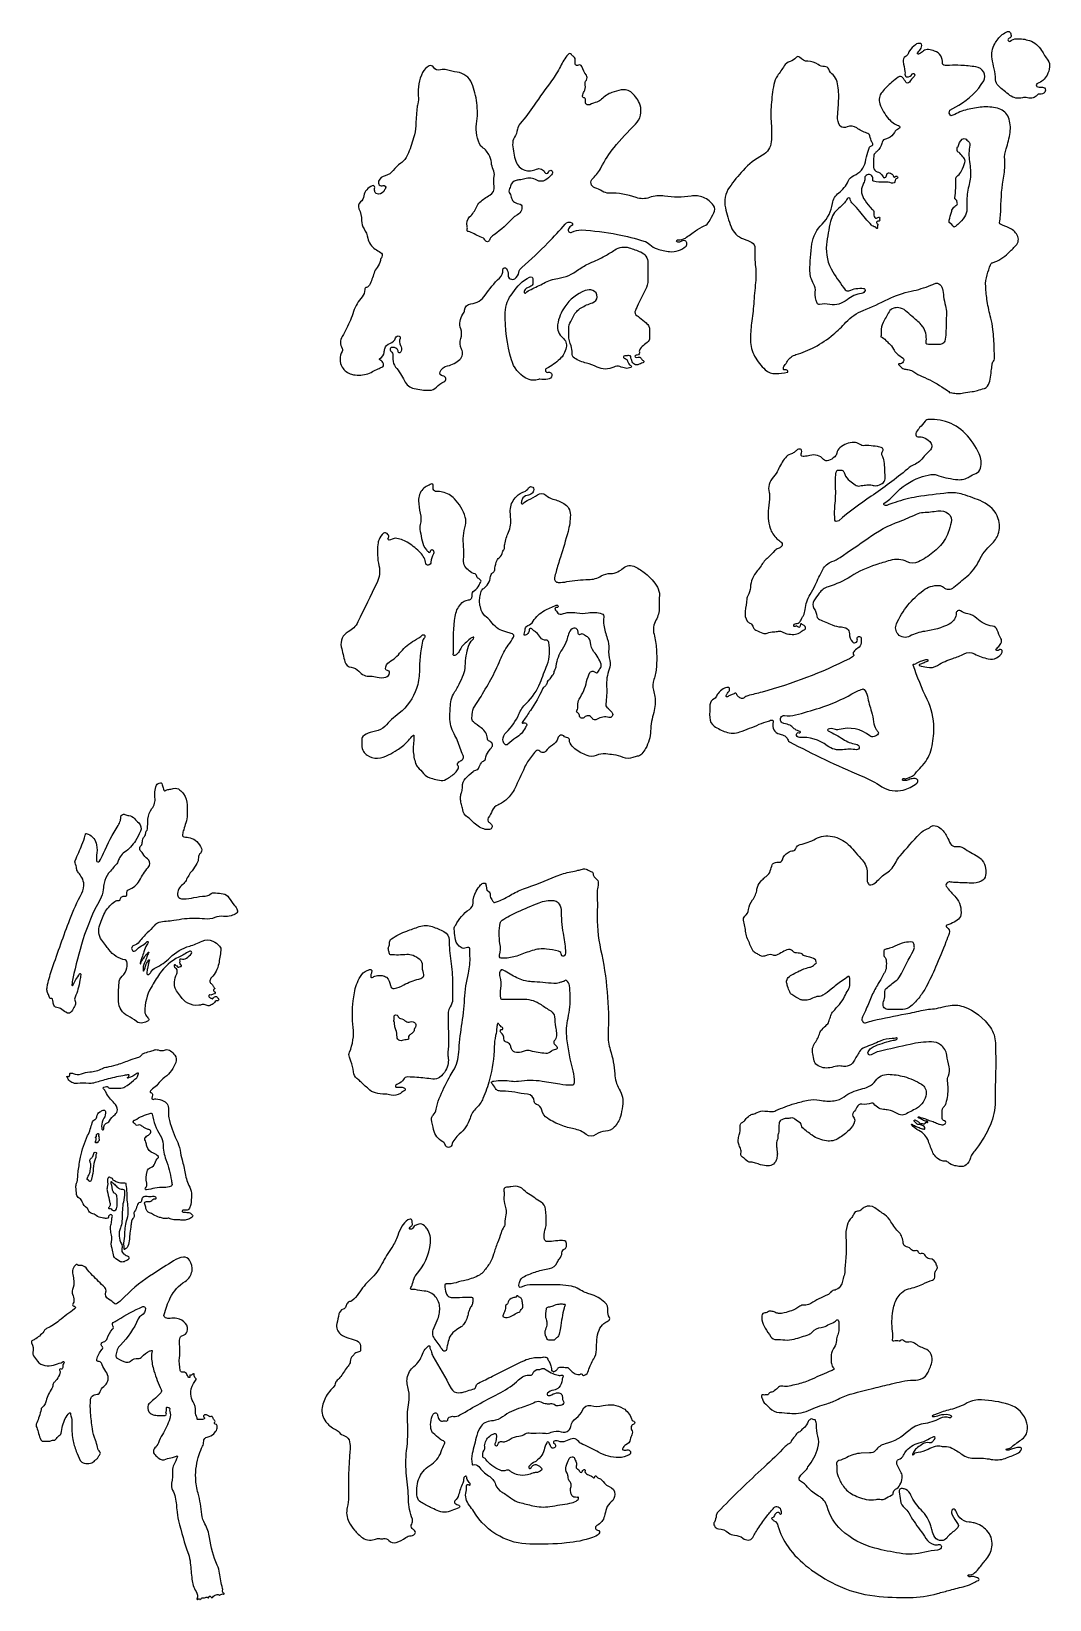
# Model space of a CAD drawing. Extents: x 2157 to 2659, y 857 to 1630.
import ezdxf

# ---------------------------------------------------------------- set-up
doc = ezdxf.new("R2010")
doc.units = 0
doc.header["$MEASUREMENT"] = 0
doc.layers.add('描边', color=1, linetype='Continuous')

msp = doc.modelspace()

# ---------------------------------------------------------------- linework, layer by layer
at = {"layer": '描边'}
for points in [[(2555.64, 1583.47, -0.173212), (2554.38, 1588.36, 0.015608), (2554.91, 1597.16, 0.060811), (2554.15, 1605.41, 0.166457), (2552.12, 1608.75, -0.115612), (2550.02, 1611.55, 0.295068), (2547.96, 1612.91, -0.144099), (2544.77, 1613.89, 0.138081), (2539.75, 1615.48, -0.212514), (2535.66, 1617.46, 0.465152), (2534.03, 1617.46, -0.143917), (2530.92, 1615.4, 0.176114), (2528.03, 1613.22, -0.011465), (2524.72, 1608.36, 0.110857), (2522.93, 1604.12, 0.025643), (2521.64, 1594.04, 0.038093), (2521.64, 1584.77, -0.038093), (2521.64, 1575.81, -0.255932), (2517.35, 1569.22, 0.085538), (2507.75, 1561.72, 0.029228), (2501.03, 1553.38, 0.215785), (2499.03, 1543.3, 0.030833), (2501.83, 1533.97, 0.224987), (2508, 1527.93, -0.046284), (2512.06, 1526.1, -0.27675), (2513.57, 1523.42, 0.031947), (2513.91, 1514.26, -0.049784), (2513.92, 1506.46, 0.004595), (2512.99, 1495.93, -0.014204), (2511.96, 1486.4, 0.035792), (2511.41, 1477.9, 0.12632), (2513.46, 1470.11, 0.078284), (2518.7, 1463.44, 0.203791), (2523.88, 1461.58, 0.02642), (2529.61, 1462.2, 0.331658), (2529.86, 1462.46, 0.216001), (2529.69, 1463, 0.297826), (2528.26, 1463.4, -0.44983), (2527.7, 1463.74, -0.219539), (2528.14, 1465.52, 0.031031), (2529.69, 1467.73, -0.185287), (2533.86, 1470.92, 0.049149), (2543.03, 1474.63, 0.055008), (2552.21, 1480.82, 0.03067), (2558.49, 1486.84, -0.110988), (2566.98, 1492.71, 0.020336), (2579.29, 1498.26, -0.066805), (2590.72, 1502.2, 0.047343), (2600.33, 1505.09, 0.011078), (2602.49, 1506.03, -0.21918), (2603.92, 1506.03, -0.131593), (2605.46, 1504.75, -0.098922), (2606.07, 1503.37, -0.031603), (2606.68, 1499.58, 0.050722), (2607.61, 1494.91, -0.083031), (2608.07, 1491.42, 0.001491), (2607.77, 1481.38, -0.060599), (2607.19, 1477.58, -0.241247), (2605.91, 1476.17, -0.102393), (2603.82, 1475.86, 0.026961), (2600.03, 1475.86, -0.067828), (2598.51, 1475.98, -0.167208), (2598.17, 1476.19, -0.209074), (2598.03, 1476.67, 0.066381), (2598.04, 1480.53, 0.099972), (2596.86, 1483.95, 0.058886), (2595.6, 1485.62, 0.030559), (2591.15, 1489.72, -0.012148), (2587.88, 1492.51, 0.154793), (2584.53, 1494.02, 0.104028), (2582.04, 1493.8, 0.188763), (2579.76, 1491.99, 0.015305), (2576.87, 1486.66, 0.124004), (2575.89, 1482.26, -0.050462), (2575.71, 1479.78, 0.143753), (2575.72, 1479.7, 0.204837), (2575.8, 1479.62, -0.122258), (2578.23, 1477.92, 0.036125), (2579.73, 1476.44, -0.10361), (2581.87, 1473.67, 0.100812), (2583.51, 1471.51, 0.035398), (2586.69, 1469.1, -0.189766), (2587.07, 1468.56, -0.164873), (2587.03, 1467.99, -0.056404), (2586.39, 1466.88, -0.215385), (2585.35, 1466.3, -0.055191), (2584.8, 1466.31, 0.226557), (2584.38, 1466.17, 0.43085), (2584.38, 1465.99, -0.003509), (2585.76, 1464.67, 0.144572), (2587.42, 1463.8, 0.006881), (2589.6, 1463.4, -0.111023), (2591.97, 1462.42, 0.054054), (2596.12, 1460.14, -0.049548), (2605.71, 1454.96, 0.026713), (2608.79, 1453.11, -0.19921), (2609.52, 1452.23, 0.370983), (2609.67, 1452.14, -0.089745), (2610.79, 1452.1, 0.038402), (2613.59, 1451.73, 0.076557), (2616.46, 1452, -0.04567), (2620.71, 1452.68, 0.067849), (2623.41, 1453.23, -0.016666), (2626.75, 1454.28, 0.180032), (2628.26, 1455.37, 0.106549), (2629.6, 1458.78, 0.009264), (2630.19, 1462.84, 0.006846), (2630.53, 1465.84, -0.147291), (2631.29, 1467.69, 0.172799), (2631.71, 1468.86, 0.008725), (2631.61, 1473.99, 0.015948), (2630.98, 1483.34, 0.042467), (2629.94, 1488.94, -0.028688), (2628.17, 1497.18, -0.024815), (2627.4, 1504.44, -0.089082), (2628.12, 1510.24, -0.007149), (2629.74, 1515.24, -0.240143), (2630.75, 1516.22, 0.122328), (2638.57, 1520.93, 0.000002), (2642.27, 1524.64, 0.339546), (2642.95, 1529.86, 0.164118), (2638.89, 1533.43, 0.00397), (2634.72, 1535.13, -0.350207), (2634.27, 1535.92, 0.035637), (2634.87, 1542.96, -0.038713), (2636.32, 1558.86, 0.057164), (2636.77, 1567, -0.096434), (2637.48, 1572.38, 0.04303), (2639.43, 1580.39, 0.131482), (2638.61, 1587.84, 0.228336), (2634.07, 1592.08, 0.092797), (2626.57, 1592.97, 0.035606), (2619.22, 1591.94, 0.076325), (2612.19, 1589.27, -0.100795), (2610.29, 1588.66), (2609.4, 1589.94), (2609.79, 1591.47), (2614.14, 1593.89, 0.129711), (2626.43, 1605.85, 0.277126), (2626.43, 1610.15, 0.225984), (2622.55, 1612.73, 0.019006), (2615.09, 1613.5, 0.03256), (2609.64, 1613.5, -0.03256), (2607.37, 1613.5, -0.179757), (2606.34, 1613.96, -0.203613), (2606.09, 1614.55, 0.121083), (2605.24, 1618.16, 0.214877), (2602.24, 1620.56, 0.01557), (2599.18, 1621.24, 0.227728), (2596.73, 1620.59, -0.060312), (2594.65, 1619.22, -0.070731), (2594.24, 1619.08, -0.170045), (2593.94, 1619.13, -0.43834), (2593.81, 1619.63, -0.040214), (2594.13, 1620.05, 0.049677), (2595.54, 1621.96, 0.121729), (2595.95, 1623.35, 0.352014), (2595.34, 1624.19, 0.234818), (2592.79, 1623.69, 0.068853), (2589.79, 1620.64, 0.102406), (2589.3, 1619.59, -0.104767), (2588.98, 1618.91, -0.083151), (2587.81, 1617.81, 0.295869), (2586.74, 1615.33, 0.002479), (2587.61, 1610.39, -0.089859), (2587.61, 1609.12, 0.439669), (2588.63, 1607.77, 0.315589), (2591.16, 1609.21, -0.499362), (2592.14, 1609.41, -0.451331), (2592.14, 1608.02, 0.070337), (2589.77, 1605.24, -0.548746), (2588.01, 1605.24, 0.023116), (2586.43, 1607.49, 0.419912), (2584.3, 1607.74, 0.003432), (2581.14, 1605.15, 0.043748), (2576.29, 1600.35, 0.266855), (2575.22, 1594.52, 0.09552), (2579.55, 1587.13, 0.128125), (2584.47, 1583.8, -0.706739), (2584.47, 1582.17, 0.180481), (2582.45, 1580.48, -0.156003), (2579.31, 1577.58, -0.067513), (2577.5, 1577.02, 0.257718), (2576.64, 1576.33, 0.046087), (2576.23, 1575.03, -0.163564), (2574.02, 1571.31, 0.010479), (2573.04, 1570.43, 0.182144), (2572.2, 1568.72, 0.043161), (2572.13, 1563.18, 0.319159), (2573.95, 1561, -0.153268), (2576.19, 1559.58, -0.072594), (2576.86, 1558.5, 0.440561), (2577.75, 1558.19, 0.142782), (2578.34, 1558.79, 0.076683), (2578.69, 1559.75, -0.402658), (2579.82, 1560.54, -0.111076), (2581, 1560.07, -0.18642), (2581.9, 1558.76, 0.587978), (2582.63, 1558.55, -0.254205), (2583.53, 1558.83, -0.813008), (2583.53, 1557.65, 0.364116), (2582.81, 1556.73, -0.533162), (2581.04, 1555.46, 0.107985), (2577.56, 1555.96, -0.072738), (2572.03, 1556.35, -0.411427), (2571.68, 1556.9, 0.19924), (2571.29, 1558.97, 0.154727), (2570.6, 1559.53, 0.264787), (2568.39, 1559.22, 0.26168), (2567.74, 1557.68, -0.166208), (2567.23, 1555.4, 0.281159), (2567.23, 1547.92, 0.04227), (2570.29, 1543.76, 0.020606), (2572.02, 1541.93, -0.28573), (2572.3, 1540.82, 0.244122), (2572.69, 1538.49, 0.340857), (2573.6, 1538.23, -0.026182), (2574.69, 1538.61, -0.805984), (2575.07, 1537.91, 0.413013), (2575.05, 1537.63, -0.320463), (2575.11, 1536.93, -0.306629), (2574.69, 1536.73, 0.202278), (2573.84, 1536.51, 0.543092), (2573.91, 1535.45, -0.319881), (2574.21, 1534.82, -0.043757), (2573.99, 1533.98, 0.176243), (2573.99, 1533.5, -0.954948), (2573.49, 1533.29, 0.231623), (2572.83, 1533.82, -0.148425), (2571.12, 1534.79, -0.022189), (2565.3, 1541.45, 0.03219), (2561.83, 1545.26, -0.159587), (2560.64, 1547.53, 0.744535), (2559.1, 1547.72, -0.085112), (2557.8, 1545.75, -0.029897), (2554.88, 1542.98, 0.160633), (2550.92, 1536.56, 0.031545), (2548.94, 1525.12, 0.168215), (2552, 1511.71, 0.024956), (2558.14, 1502.9, 0.343845), (2560, 1502.42, -0.063049), (2563.45, 1503.44, -0.065729), (2567.2, 1503.54, -0.438133), (2567.93, 1502.56, -0.331839), (2566.23, 1500.99, 0.149092), (2559.11, 1497.97, -0.22214), (2550.47, 1495.66, 0.088579), (2545.48, 1495.66, -0.327564), (2544.3, 1496.24, -0.158654), (2543.37, 1501.73, 0.175833), (2542.55, 1505.81, -0.135253), (2540.74, 1512.1, -0.042483), (2541.75, 1525.5, -0.159755), (2546.79, 1535.29, 0.166136), (2551.84, 1545.38, -0.201162), (2554.92, 1550.62, 0.125597), (2559.65, 1556.48, -0.187911), (2562.42, 1559.17, 0.242441), (2568.1, 1565.97, -0.018301), (2569.34, 1570.69, -0.008069), (2570, 1572.74, -0.244951), (2571.12, 1573.82, 0.512591), (2571.59, 1575.15, -0.045476), (2571.29, 1575.68, -0.044448), (2570.23, 1578.71, 0.266353), (2568.84, 1580.15, -0.087656), (2563.79, 1582.62, 0.266737), (2559.1, 1583.14, -0.258652), (2555.64, 1583.47, -3.229338)], [(2633.48, 1626.52, -0.126301), (2638.17, 1630.16, -0.440233), (2639.61, 1629.52, -0.052992), (2639.97, 1627.85, -0.390941), (2639.41, 1627.09, 0.293188), (2638.41, 1626.14, 0.33773), (2638.74, 1625.37, 0.314052), (2639.53, 1625.45, -0.169246), (2642.56, 1626.64, -0.089971), (2649.03, 1625.71, -0.183559), (2654.99, 1620.85, 0.022718), (2658.1, 1615.98, -0.185799), (2658.91, 1612.74, -0.086355), (2657.69, 1608.69, -0.102551), (2655.63, 1606.09, -0.095007), (2652.95, 1604.6, 0.604243), (2652.7, 1603.11, 0.155958), (2653.73, 1602.75, 0.015405), (2655.36, 1602.75, -0.415388), (2656.9, 1601.29, -0.183022), (2656.55, 1600.29, -0.256555), (2654.01, 1599.3, 0.264525), (2652.74, 1598.79, -0.159118), (2650.81, 1597.5, -0.136943), (2648.09, 1597.5, 0.136943), (2645.49, 1597.5, -0.236334), (2639.32, 1598.7, -0.017694), (2633.7, 1603.35, -0.209712), (2632.28, 1606.44, 0.052752), (2631.62, 1611.84, -0.011013), (2630.59, 1616.77, -0.180631), (2631.88, 1624.11, -0.027269), (2633.48, 1626.52, 13.736333)], [(2378.51, 1573.59, -0.171645), (2376.35, 1584.7, 0.068045), (2376.48, 1594.99, 0.065583), (2373.98, 1604.6, 0.273206), (2366.69, 1610.17, -0.043339), (2361.58, 1611.23, 0.147007), (2358.6, 1611.23, -0.343458), (2355.13, 1612.58, 0.393042), (2352.93, 1613.21, 0.160661), (2349.74, 1610.02, 0.143996), (2347.61, 1598.4, -0.084769), (2347.36, 1594.56, 0.033114), (2346.95, 1592.1, 0.012399), (2346.31, 1583.73, -0.057498), (2345.3, 1577.7, -0.030566), (2342.32, 1569.33, -0.145187), (2338.91, 1565.21, 0.087369), (2335.29, 1561.74, -0.181783), (2331.22, 1559.07, 0.237348), (2328.03, 1556.45, 0.687157), (2330.24, 1554.24, -0.728698), (2331.45, 1552.89, -0.005733), (2330.54, 1551.36, -0.389908), (2326.9, 1550.34, -0.254204), (2326.1, 1551.5, -0.053384), (2326.1, 1553.3, 0.595668), (2324.85, 1554.16, 0.080795), (2322.15, 1552.19, 0.17684), (2320.77, 1549.14, -0.216999), (2319.13, 1546.17, 0.359521), (2318.3, 1542.79, -0.112981), (2319.62, 1536.96, 0.146513), (2320.83, 1532.92, -0.094663), (2322.75, 1528.29, 0.198744), (2326.37, 1522.95, 0.015136), (2329.03, 1521.31, -0.416469), (2329.61, 1519.13, 0.08302), (2328.9, 1517.27, -0.125478), (2327.25, 1513.85, 0.10461), (2325.79, 1511.1, -0.044333), (2323.48, 1505.13, -0.231061), (2322.1, 1504.07, 0.360162), (2321.21, 1502.96, -0.189911), (2319.88, 1499.41, 0.104899), (2315.67, 1492.13, -0.036716), (2312.24, 1483.8, -0.018462), (2310.07, 1479.82, 0.275061), (2310.07, 1474, -0.275061), (2310.07, 1472.51, 0.275061), (2310.07, 1464.7, 0.197092), (2314.7, 1461.22, 0.131086), (2321.92, 1461.25, 0.06028), (2325.03, 1462.52, -0.021788), (2327.83, 1463.92, -0.013803), (2329.67, 1464.67, 0.399725), (2330.45, 1466.31, 0.129202), (2329.51, 1467.77, 0.072682), (2328.69, 1468.32, -0.626082), (2328.69, 1469.02, 0.259781), (2330.79, 1472.02, -0.031571), (2331.09, 1473.79, -0.269883), (2333.58, 1476.44, 0.245379), (2336.43, 1479.19, -0.444789), (2338.25, 1479.99, -0.425114), (2338.63, 1478.93, 0.268979), (2338.86, 1475.46, -0.261634), (2339.08, 1472.59, -0.057832), (2338.73, 1472.02, -0.670191), (2337.73, 1472.3, 0.175881), (2337, 1473.76, 0.14146), (2335.82, 1474.37, 0.098641), (2334.2, 1474.37, 0.339437), (2333.7, 1473.79, 0.268702), (2334.55, 1472.07, -0.259972), (2335.03, 1471.13, 0.016289), (2335.03, 1468.59, 0.162323), (2336.44, 1464.79, -0.054474), (2340.77, 1458, 0.223607), (2345.57, 1454.18, 0.060256), (2353.09, 1453.33, 0.203974), (2356.55, 1454.84, -0.098101), (2360.24, 1457.47, 0.344736), (2361.13, 1459.15, 0.360451), (2359.62, 1460.43, -0.529242), (2358.33, 1462.35, -0.25502), (2362.07, 1465.42, 0.146084), (2368.07, 1468.53, 0.330672), (2368.91, 1473.64, -0.20769), (2368.57, 1478.92, 0.173831), (2368.57, 1483.58, -0.250962), (2369.64, 1490.81, 0.139194), (2370.43, 1492.87, -0.364771), (2373.56, 1496.01, 0.229728), (2380.6, 1500.2, -0.058641), (2387.72, 1508.67, 0.227682), (2389.29, 1512.73, -0.788434), (2391.08, 1513.31, -0.150324), (2391.88, 1510.2, 0.614052), (2395.18, 1508.33, 0.204714), (2397.22, 1511.44, -0.17248), (2398.65, 1513.93, 0.021288), (2411.51, 1525.97, 0.01526), (2420.08, 1535.26, -0.340172), (2423.27, 1535.91, -0.623642), (2423.27, 1534.48, 0.159085), (2421.67, 1532.92, 0.747002), (2423.36, 1531.28, -0.142202), (2427.95, 1532.35, -0.034908), (2445.9, 1530.12, -0.025723), (2458.84, 1526.89, -0.112066), (2461.78, 1525.2, 0.10228), (2465.4, 1523.04, 0.060133), (2471.53, 1521.7, 0.213184), (2479.62, 1524.43, 0.286938), (2480.04, 1525.97, 0.227978), (2479.16, 1526.92, 0.268945), (2476.78, 1526.58, -0.347672), (2475.19, 1526.58, -0.762573), (2475.58, 1527.5, 0.186059), (2479.31, 1528.39, 0.006), (2484.33, 1531.92, -0.052648), (2488.64, 1534.4, 0.158394), (2491.04, 1536.55, 0.009657), (2493.41, 1540.81, 0.2811), (2493.19, 1544.37, 0.144526), (2488.24, 1548.34, 0.140076), (2482.13, 1549.02, -0.084268), (2469.08, 1549.02, 0.129852), (2461.59, 1548.34, -0.175973), (2455.08, 1548.34, 0.093547), (2441.71, 1550.52, -0.149696), (2438.31, 1551.47, 0.068043), (2434.65, 1553.17, -0.582665), (2433.63, 1557.8, 0.090588), (2437.82, 1563.23, -0.051366), (2444.19, 1572.99, -0.029638), (2454.68, 1584.46, 0.290711), (2456.94, 1593.95, 0.12891), (2452.93, 1599.96, 0.23604), (2447.62, 1601.39, 0.03466), (2443.11, 1600.14, 0.11735), (2438, 1596.84, -0.126271), (2435.69, 1595.41, 0.026816), (2432.2, 1594.1, -0.2088), (2430.81, 1594.1, -0.297398), (2430.07, 1595.22, -0.00142), (2430.07, 1596.54, 0.369376), (2429.22, 1597.54, -0.441117), (2428.58, 1598.52, -0.06699), (2429.39, 1600.53, 0.181352), (2429.89, 1603.68, -0.214685), (2430.48, 1606.27, 0.33424), (2430.48, 1608.63, -0.084065), (2428.27, 1612.89, 0.486796), (2426.54, 1613.54, -0.531739), (2425, 1614.23, -0.083652), (2425, 1615.8, 0.272606), (2424.28, 1617.69, -0.056061), (2423.08, 1618.89, 0.481308), (2421.43, 1618.89, 0.053241), (2417.67, 1612.98, -0.044535), (2413.34, 1605.92, 0.011389), (2404.76, 1593.81, -0.033425), (2397.83, 1584.88, 0.147483), (2396.48, 1581.96, -0.104196), (2395.05, 1578.03, 0.158375), (2394.14, 1574.36, 0.057026), (2395.68, 1566.19, 0.250411), (2400.06, 1561.85, 0.18552), (2405.84, 1562.29, -0.225707), (2408.41, 1562.29, -0.180684), (2409.87, 1560.79, 0.681029), (2411.76, 1560.86, -0.290134), (2412.95, 1561.8, -0.336989), (2413.65, 1561.37, -0.282944), (2413.32, 1559.55, -0.076493), (2410.11, 1556.9, -0.274671), (2406.03, 1556.9, 0.214719), (2400.1, 1557.57, -0.053894), (2397.55, 1557.05, 0.023195), (2395.86, 1556.81, 0.310274), (2393.04, 1553.97, -0.078259), (2392.61, 1552.75, 0.269196), (2392.69, 1550.32, -0.087532), (2393.64, 1547.98, 0.211651), (2395.04, 1546.05, 0.090723), (2397.83, 1545.04, -0.320535), (2398.61, 1544.27, -0.162211), (2398.17, 1541.49, -0.178), (2395.91, 1539.42, 0.109007), (2394.4, 1538.37, -0.047601), (2385.03, 1530.03, 0.038579), (2383.55, 1528.76, 0.116579), (2382.71, 1527.4, -0.292063), (2381.68, 1526.56, -0.379219), (2380.34, 1527.5, 0.23408), (2379.72, 1528.24, -0.01455), (2373.68, 1531.12, 0.086154), (2372.33, 1531.54, -0.466276), (2371.68, 1532.55, 0.153464), (2371.68, 1534.19, -0.291898), (2372.93, 1538.82, 0.112606), (2376.29, 1543.65, -0.115757), (2377.99, 1546.06, -0.057008), (2382.82, 1549.46, 0.311438), (2385.06, 1553.89, -0.068086), (2385.06, 1558.9, 0.143065), (2384.58, 1562.08, -0.088315), (2383.66, 1565.6, 0.11275), (2382.43, 1569.51, 0.119005), (2378.51, 1573.59, 29.710401)], [(2613.87, 1573.53, -0.179553), (2615.8, 1577.04, -0.372089), (2617.78, 1577.04, -0.03638), (2619.26, 1575.57, -0.232749), (2619.62, 1574.22, 0.089832), (2619.43, 1566.03, -0.020589), (2619.91, 1561.92, -0.083215), (2619.26, 1554.83, 0.056088), (2618.1, 1546.97, 0.016879), (2618.1, 1542.61, -0.160057), (2617, 1538.82, -0.06427), (2613.59, 1535.01, -0.024221), (2612.07, 1533.82, -0.394138), (2611.78, 1533.86, 0.071794), (2609.47, 1535.98, -0.274255), (2609.34, 1536.26, -0.067542), (2610.25, 1540.08, 0.053073), (2610.78, 1542.05, -0.158458), (2611.34, 1543.17, -0.04623), (2613.18, 1544.69, 0.282973), (2613.46, 1545.31, 0.049013), (2613.11, 1546.8, 0.17472), (2612.74, 1547.26, -0.124606), (2612.26, 1547.75, -0.169241), (2612.19, 1548.12, 0.044506), (2612.74, 1557.95, -0.257588), (2613.11, 1558.67, 0.107313), (2615.16, 1560.82, 0.029261), (2615.55, 1561.54, 0.029405), (2617.16, 1565.66, 0.158236), (2617.16, 1567.01, 0.117665), (2616.63, 1567.88, -0.042185), (2614.64, 1570.25, 0.215265), (2613.77, 1570.76, -0.284785), (2613.5, 1570.97, -0.077835), (2613.42, 1571.4, -0.007746), (2613.38, 1573.03, -0.394251), (2613.68, 1573.36, 0.341962), (2613.87, 1573.53, -0.839743)], [(2394.21, 1501.33, -0.13788), (2402.51, 1509.15, -0.297642), (2403.76, 1509.03, -0.287594), (2404.16, 1507.87, 0.11292), (2404.16, 1506.2, -0.281237), (2403.8, 1505.12, -0.095268), (2402.21, 1504.23, 0.098764), (2400.68, 1503.37, 0.216282), (2399.83, 1501.53, 0.67408), (2400.53, 1501.24, -0.096342), (2403.2, 1503.08, 0.022014), (2409.56, 1506.2, -0.089206), (2416.35, 1508.46, 0.127747), (2426.66, 1512.79, -0.065107), (2432.27, 1516.02, 0.028619), (2439.73, 1519.61, 0.01968), (2444.6, 1522.57, -0.224452), (2451.58, 1523.58, -0.024168), (2457.29, 1521.52, -0.310191), (2460.78, 1516.12, 0.013519), (2460.78, 1507.67, -0.13562), (2459.56, 1502.75, 0.025472), (2455.54, 1494.66, -0.013982), (2454.64, 1492.72, 0.406305), (2455.48, 1490.04, -0.056958), (2456.7, 1489.19, 0.016315), (2459.97, 1486.5, -0.125946), (2461.32, 1484.79, -0.095441), (2461.68, 1483.17, -0.01671), (2461.68, 1481.2, 0.01671), (2461.68, 1478.99, -0.161941), (2461.38, 1477.96, -0.095383), (2459.23, 1475.87, 0.085061), (2457.02, 1473.8, 0.215538), (2456.62, 1472.08, -0.119663), (2456.59, 1471.33, -0.364268), (2455.57, 1470.64, 0.128856), (2454.68, 1470.5, 0.656356), (2454.68, 1469.72, 0.179952), (2456.05, 1469.65, -0.337612), (2457.41, 1469.16, 0.092667), (2458.54, 1467.96, -0.618265), (2458.35, 1466.86, 0.027441), (2455.88, 1465.95, -0.247141), (2454.33, 1466.07, -0.178676), (2452.89, 1467.95, 0.010422), (2452.48, 1469.18, -0.122617), (2452.41, 1469.83, 0.374942), (2452.13, 1470.27, 0.114154), (2450.54, 1470.35, -0.058065), (2449.39, 1470.29, 0.818948), (2449.11, 1469.19, -0.006002), (2450.13, 1468.67, -0.239803), (2450.85, 1467.66, 0.243739), (2452.38, 1465.56, -0.617419), (2452.38, 1464.56, -0.162996), (2449.82, 1464.19, -0.047106), (2447.04, 1464.98, 0.218125), (2444, 1464.8, -0.24949), (2435.74, 1464.8, 0.067605), (2430.57, 1466.71, -0.087054), (2424.57, 1469.19, -0.288903), (2423.41, 1471.64, 0.131288), (2422.91, 1475.19, -0.094914), (2421.8, 1480.36, -0.011565), (2421.8, 1483.68, -0.123894), (2422.78, 1487.24, 0.017978), (2424.18, 1489.93, -0.14844), (2427.84, 1493.95, -0.061753), (2433.52, 1496.44, 0.313576), (2435.8, 1499.3, 0.338239), (2433.64, 1502.54, 0.175243), (2429.97, 1502.48, 0.152528), (2419.84, 1494.53, 0.112041), (2416.3, 1485.65, 0.271916), (2418.83, 1479.21, -0.286299), (2420.58, 1474.39, -0.153544), (2417.34, 1468.66, -0.070898), (2410.87, 1464.14, 0.920664), (2411.65, 1462.2, -0.559879), (2413.48, 1460.61, -0.343107), (2411.46, 1458.76, -0.040728), (2407.54, 1458.76, 0.110474), (2406.86, 1458.66, -0.106566), (2404.11, 1458.26, -0.114438), (2400.58, 1459.33, -0.194861), (2393.53, 1468.34, -0.075032), (2390.49, 1491.64, -0.174545), (2394.21, 1501.33, 27.05719)], [(2604.37, 1411.18, 0.053552), (2613.65, 1409.29, 0.173875), (2619.33, 1410.74, -0.065563), (2622.49, 1412.32, 0.25185), (2624.88, 1414.91, 0.172217), (2624.24, 1421.93, 0.084519), (2617.33, 1432.05, 0.128395), (2607.62, 1437.96, 0.062119), (2602.13, 1438.9, 0.010648), (2599.34, 1438.96, 0.22285), (2597.55, 1438.12, -0.003019), (2594.84, 1434.91, 0.028464), (2593.19, 1432.74, 0.196906), (2592.91, 1431.39, 0.419417), (2594.47, 1430.33, -0.152602), (2596.71, 1430.11, -0.088909), (2599.81, 1428.07, -0.177715), (2600.83, 1426.02, -0.219058), (2600.17, 1424.03, 0.001359), (2597.77, 1421.46, 0.001419), (2595.29, 1418.77, -0.102974), (2592.78, 1416.97, 0.06958), (2588.8, 1414.49, -0.026073), (2570.9, 1401.06, 0.026719), (2554.94, 1389.05, -0.184333), (2553.73, 1388.63, -0.373213), (2553.09, 1389.23, -0.055662), (2553.09, 1396.48, 0.041047), (2553.36, 1405.99, -0.026449), (2553.36, 1410.63, -0.071716), (2553.96, 1413.63, -0.383492), (2554.6, 1413.98, 0.117152), (2555.72, 1413.98, -0.301726), (2557.19, 1413.44, -0.07623), (2557.94, 1411.99, 0.155284), (2560.35, 1408.72, -0.009087), (2562.98, 1406.74, 0.225078), (2565.39, 1406.2, -0.03225), (2568.11, 1406.63, -0.017961), (2569.64, 1406.72, -0.074529), (2571.9, 1406.43, 0.138977), (2574.23, 1406.43, 0.107594), (2576.95, 1407.88, 0.252109), (2577.91, 1410.34, -0.031155), (2577.61, 1415.36, 0.059562), (2577.17, 1419.18, 0.077634), (2576.49, 1420.83, -0.169353), (2576.18, 1422.28, -0.141302), (2576.67, 1423.43, 0.456394), (2576.44, 1424.78, 0.113809), (2573.98, 1425.6, -0.006142), (2569.85, 1426.03, 0.058427), (2567.74, 1426.03, -0.1938), (2565.18, 1426.72, 0.166949), (2562.51, 1427.6, 0.176436), (2555.49, 1424.95, 0.165414), (2553.97, 1422.36, -0.154392), (2552.95, 1420.54, -0.100765), (2549.87, 1418.64, -0.312934), (2547.49, 1419.26, 0.14759), (2544.46, 1421.19, 0.138087), (2540.68, 1421.19, -0.05109), (2537.92, 1420.71, -0.107374), (2536.75, 1420.88, -0.334135), (2536.34, 1421.51, -0.09687), (2536.63, 1422.55, 0.235708), (2536.63, 1423.8, 0.229703), (2536.04, 1424.26, 0.22661), (2534.27, 1423.82, -0.001772), (2532.92, 1422.72, -0.096629), (2531.13, 1421.77, 0.154576), (2528.62, 1420.05, 0.061595), (2525.03, 1414.07, -0.082849), (2522.78, 1410.65, 0.119628), (2520.65, 1406.84, 0.136528), (2520.65, 1402.96, -0.078655), (2520.87, 1401.09, -0.025262), (2520.31, 1395.15, 0.112537), (2521.11, 1385.34, 0.136973), (2524.49, 1380.15, 0.027944), (2526.37, 1378.67, -0.179792), (2527, 1377.75, -0.262805), (2526.59, 1376.22, -0.126141), (2525.13, 1375.34, 0.144927), (2523.33, 1374.16, -0.039123), (2520.09, 1370.92, 0.080937), (2516.68, 1366.86, -0.048227), (2514.75, 1364.24, 0.17032), (2511.38, 1356.14, -0.123206), (2510.11, 1352.06, 0.112797), (2509.6, 1350.51, -0.01476), (2508.81, 1344.3, 0.184114), (2509.8, 1339.57, 0.173362), (2511.09, 1338.58, -0.254619), (2512.5, 1337.1, 0.213765), (2514.11, 1335.12, 0.028559), (2517.53, 1333.63, 0.178279), (2519.61, 1333.63, -0.076418), (2522.87, 1334.29, 0.030371), (2525.28, 1334.56, -0.177811), (2527.12, 1334.22, 0.078505), (2529.39, 1333.32, 0.066436), (2532.87, 1333.01, 0.116477), (2535.66, 1333.8, 0.060283), (2536.88, 1334.69, -0.122756), (2537.93, 1335.27, 0.40075), (2538.6, 1336.36, 0.229598), (2537.83, 1337.35, -0.048508), (2536.52, 1338.15, 0.548924), (2536.1, 1337.99, -0.029795), (2535.75, 1336.74, -0.436471), (2535.19, 1336.48, -0.105469), (2534.55, 1336.93, 0.437937), (2533.53, 1336.93, -0.526105), (2532.84, 1337.03, -0.315402), (2532.98, 1337.98, -0.211189), (2533.87, 1338.35, 0.24906), (2535.85, 1339.34, 0.040615), (2536.81, 1340.95, -0.006419), (2537.49, 1342.29, 0.100614), (2538.36, 1345.29, -0.123186), (2540.83, 1352.59, 0.037245), (2543.37, 1357.27, -0.015355), (2547.1, 1364.93, -0.183243), (2551.59, 1368.9, 0.056006), (2555.57, 1370.94, 0.008631), (2569.46, 1380.5, -0.065636), (2584.91, 1388.72, 0.022563), (2593.29, 1392.29, -0.100549), (2596.59, 1393.12, 0.027793), (2603.89, 1393.88, -0.215522), (2609.13, 1392.45, -0.301684), (2610.44, 1388.13, -0.005098), (2608.93, 1383.28, -0.071886), (2606.99, 1379.32, -0.076183), (2601.39, 1373.33, -0.050805), (2594.2, 1368.76, -0.2364), (2588.73, 1368.76, 0.192325), (2580.27, 1369.48, 0.001956), (2573.27, 1367.31, 0.065745), (2560.89, 1361.56, -0.068091), (2549.73, 1356.44, 0.164357), (2545.28, 1353.27, 0.005643), (2542.7, 1349.6, 0.31065), (2542.7, 1345.75, -0.114932), (2544.21, 1341.9, 0.263272), (2545.44, 1340.32, -0.001171), (2551.67, 1337.69, 0.093834), (2556.24, 1336.7, -0.146268), (2559.02, 1335.79, -0.264381), (2560.19, 1333.34, 0.217914), (2561.7, 1329.29, 0.27163), (2563.15, 1328.92, 0.42684), (2564.06, 1330.66, -0.568591), (2565.18, 1331.95, -0.384461), (2566, 1330.9, 0.020018), (2565.93, 1328.82, -0.270465), (2564.41, 1326.19, 0.094034), (2562.32, 1324.39, 0.351291), (2562.32, 1322.92, -0.395056), (2562.28, 1322.41, -0.069538), (2560.22, 1321, -0.049536), (2517.11, 1304.53, -0.007711), (2510.13, 1302.75, 0.133959), (2508.31, 1301.75, -0.257878), (2507.01, 1301.4, -0.130492), (2505.47, 1302.25, -0.126931), (2504.56, 1303.7, 0.492045), (2503.72, 1304.01, -0.069284), (2501.98, 1303.22, 0.119906), (2500.45, 1302.34, -0.267066), (2499.7, 1302.15, -0.487745), (2499.42, 1302.85, -0.020133), (2500.16, 1304.02, -0.016612), (2500.84, 1304.94, 0.281569), (2501.03, 1306.45, 0.328801), (2500.28, 1306.87, 0.092786), (2498.01, 1306.14, 0.106062), (2495.43, 1303.93, 0.066159), (2494.37, 1302.08, -0.196524), (2493.56, 1301.26, 0.279333), (2491.45, 1298.29, 0.024472), (2491.29, 1292, 0.23938), (2493.56, 1287.78, 0.066419), (2499.21, 1284.88, 0.172694), (2506.19, 1284.88, 0.018083), (2515.7, 1288.66, -0.039896), (2520.28, 1290.25, 0.058712), (2521.28, 1290.64, -0.249715), (2522.29, 1290.64, -0.350337), (2522.63, 1289.84, 0.134057), (2522.63, 1286.78, 0.236885), (2524.95, 1284.19, 0.025047), (2527.15, 1283.46, -0.101361), (2528.66, 1282.68, -0.133423), (2529.96, 1280.88, 0.1811), (2530.67, 1280.08, 0.024172), (2565.96, 1263.32, -0.044039), (2576.27, 1257.92, 0.211597), (2586.77, 1256.28, 0.099491), (2593.39, 1259.57, 0.175572), (2593.95, 1260.46, 0.300711), (2593.53, 1261.55, 0.195347), (2591.76, 1261.97, 0.058787), (2589.51, 1261.35, -0.104346), (2587.03, 1260.9, -0.184695), (2586.39, 1261.16, -0.42305), (2586.39, 1261.66, -0.250678), (2587.17, 1261.9, 0.151805), (2588.8, 1262.06, -0.000772), (2591.12, 1263.05, 0.181205), (2592.97, 1264.8, -0.094057), (2593.54, 1265.57, 0.023939), (2596.32, 1268.37, 0.127305), (2600.71, 1276.8, 0.057822), (2601.82, 1286.68, 0.110918), (2598.56, 1300.91, -0.029362), (2591.67, 1317.83, -0.488033), (2592, 1318.33, 0.1354), (2593.36, 1318.83, -0.095492), (2595.9, 1320, 0.02607), (2597.87, 1320.6, -0.174185), (2598.59, 1320.6, -0.703309), (2598.59, 1319.68, 0.035121), (2596.6, 1318.8, -0.067122), (2594.73, 1318.12, 0.803339), (2594.73, 1317.6, -0.002034), (2598.34, 1316.79, 0.199942), (2603.72, 1317.71, -0.066476), (2611.22, 1321.16, 0.042203), (2616.77, 1323.39, -0.237931), (2621.88, 1323.39, 0.059819), (2628.71, 1320.92, 0.171033), (2632.67, 1321.36, 0.169039), (2635.5, 1324.19, 0.514983), (2634.75, 1325.56, 0.231893), (2633.95, 1325.28, -0.417697), (2632.56, 1325.28, -0.410739), (2632.56, 1325.81, -0.016599), (2633.45, 1326.65, 0.08669), (2634.92, 1328.49, 0.255318), (2634.92, 1331.02, -0.043934), (2633.15, 1335.08, 0.283206), (2630.75, 1337.08, -0.156508), (2623.04, 1340.83, 0.141896), (2618.68, 1343.11, -0.086769), (2615, 1344.55, 0.581109), (2612.84, 1343.35, -0.127732), (2612.09, 1340.55, -0.14992), (2609.45, 1338.08, -0.083591), (2597.38, 1334.48, 0.096481), (2590.03, 1332.09, -0.352021), (2584.19, 1333.08, -0.292742), (2583.41, 1338.12, -0.06694), (2589.07, 1347.38, -0.058579), (2596.54, 1354.65, -0.178356), (2604.37, 1357.09, -0.165964), (2606.57, 1356.21, 0.37029), (2611.77, 1356.21, -0.005817), (2618.09, 1361.51, 0.111941), (2624.16, 1369.31, -0.102143), (2630.24, 1377.42, 0.125148), (2633.62, 1382.41, 0.175802), (2633.62, 1390.01, 0.203475), (2625.82, 1398.4, 0.032427), (2616.17, 1401.98, 0.096132), (2608.7, 1402.71, 0.017272), (2593.53, 1400.76, 0.040601), (2582.7, 1398.07, 0.015673), (2578.65, 1396.57, -0.316557), (2577.3, 1396.88, -0.459138), (2577.4, 1397.66, 0.063048), (2582.55, 1402.06, -0.121552), (2594.86, 1410.31, -0.04638), (2600.4, 1411.76, -0.15565), (2604.37, 1411.18, -0.368446)], [(2375.58, 1362.76, -0.185982), (2370.61, 1366.65, -0.162297), (2369.94, 1369.67, 0.052152), (2369.94, 1376.29, -0.094729), (2370.83, 1386.8, 0.144668), (2370.78, 1390.83, 0.118163), (2365.41, 1399.86, 0.145311), (2359.61, 1403.11, 0.065674), (2356.56, 1403.39, -0.348357), (2355.01, 1404.52, -0.135958), (2355.01, 1406.11, 0.659857), (2353.82, 1407.07, -0.009662), (2352.1, 1406.19, 0.087813), (2349.91, 1404.6, 0.205809), (2347.74, 1398.85, 0.04325), (2348.56, 1392.69, -0.109303), (2348.56, 1387.14, 0.109303), (2348.56, 1383.79, -0.01175), (2349.47, 1379.13, 0.134809), (2351.59, 1374.63, 0.040999), (2352.68, 1373.54, 0.676473), (2353.67, 1374.07, -0.39869), (2354.22, 1374.79, -0.294948), (2354.97, 1374.46, -0.279122), (2355.03, 1372.78, 0.11319), (2353.84, 1368.6, -0.352123), (2352.48, 1367.08, -0.413642), (2351.39, 1367.86, 0.155031), (2348.65, 1373.22, 0.04953), (2342.86, 1378.01, 0.109836), (2337, 1380.3, 0.167297), (2334.64, 1379.88, -0.109408), (2333.25, 1379.46, -0.628187), (2332.75, 1380.32, 0.269296), (2332.87, 1381.88, 0.231162), (2331.36, 1383.07, 0.225142), (2330.44, 1382.85, 0.140088), (2328.24, 1379.75, 0.053724), (2327.67, 1377.34, 0.087288), (2328.2, 1366.89, -0.171001), (2327.24, 1358.53, -0.000233), (2317.79, 1339.11, -0.159528), (2313.05, 1334.23, 0.337936), (2309.62, 1326.85, 0.010836), (2311.42, 1319.46, 0.309863), (2314.54, 1316.79, -0.190142), (2318.33, 1314.79, 0.226765), (2323.96, 1312.32, -0.076016), (2327.28, 1311.92, 0.136635), (2331.63, 1311.92, 0.302235), (2333.41, 1313.98, 0.448217), (2332.39, 1315.15, -0.39951), (2331.51, 1316, -0.271445), (2333.31, 1319.37, 0.085011), (2339.03, 1324.39, -0.09923), (2345.75, 1329.95, 0.055491), (2349.72, 1332.7, -0.374043), (2350.54, 1332.7, -0.43535), (2350.59, 1331.28, 0.148187), (2349.69, 1329.6, 0.047808), (2348.12, 1314.45, -0.079618), (2346.76, 1306.38, -0.144445), (2338.13, 1294.11, 0.034775), (2331.02, 1287.61, -0.164939), (2326.54, 1285.26, 0.031081), (2323.84, 1284.65, 0.115495), (2320.21, 1282.62, 0.211199), (2319.76, 1281.59, -0.001209), (2319.76, 1278.42, 0.137602), (2320.63, 1275.26, 0.102628), (2322.31, 1273.46, 0.172611), (2327.47, 1272, 0.10439), (2332.98, 1273.55, 0.023559), (2337.21, 1276.03, 0.052875), (2342.17, 1280.06, 0.034404), (2344.39, 1282.63, -0.084186), (2345.17, 1283.36, -0.581343), (2345.37, 1283.26, -0.043102), (2345.26, 1279.53, 0.074654), (2345.47, 1272.51, 0.034336), (2346.27, 1269.36, 0.111792), (2347.4, 1267.47, -0.010366), (2350.13, 1264.49, 0.160714), (2354.57, 1261.89, -0.008519), (2358, 1261.09, 0.194985), (2361.41, 1261.56, 0.052392), (2365.82, 1264.77, 0.094157), (2367.32, 1266.75, 0.282905), (2367.19, 1268.21, -0.331824), (2367.19, 1269.69, -0.121887), (2368.07, 1270.41, 0.087808), (2369.49, 1271.43, 0.334245), (2369.74, 1273.34, -0.057525), (2368.23, 1276.93, 0.058258), (2365.22, 1284.03, -0.134875), (2363.16, 1292.1, -0.020549), (2363.61, 1299.67, -0.116801), (2364.97, 1303.58, 0.023858), (2367.73, 1308.41, 0.022596), (2369.9, 1313.22, 0.087045), (2370.76, 1317.33, -0.034652), (2371.29, 1322.47, -0.032709), (2372.43, 1327.21, -0.13111), (2374.35, 1330.25, 0.173969), (2374.97, 1331.43, 0.550887), (2374.66, 1331.69, 0.105551), (2373.16, 1330.83, -0.000685), (2370.68, 1328.62, 0.101813), (2367.99, 1325.02, -0.105348), (2366.7, 1323.33, -0.059328), (2365.7, 1322.65, -0.242333), (2365.08, 1322.65, -0.348814), (2364.82, 1323.23, 0.075115), (2365.01, 1325.18, -0.049849), (2365.79, 1341.89, -0.132668), (2368.36, 1347.8, -0.206459), (2372.44, 1349.97, 0.437307), (2374.12, 1352.12, -0.309362), (2375.3, 1354.64, 0.16649), (2377.59, 1357.3, -0.054107), (2378.47, 1358.96, 0.343706), (2378.42, 1359.63, 0.091794), (2376.98, 1360.74, -0.268846), (2376.44, 1361.59, 0.302474), (2375.58, 1362.76, 2.984257)], [(2389.82, 1334.5, -0.166426), (2383.42, 1339.31, 0.09275), (2381.26, 1341.49, -0.162728), (2378.67, 1344.94, -0.036833), (2377.87, 1348.11, -0.087137), (2377.87, 1350.61, -0.000035), (2378.38, 1353.52, -0.183787), (2379.5, 1355.4, 0.023297), (2380.88, 1356.6, 0.132145), (2382.8, 1359.77, 0.005619), (2383.44, 1362.07, -0.188906), (2384.55, 1363.58, 0.226463), (2385.28, 1364.74, -0.037866), (2386.03, 1368.6, -0.167014), (2387.53, 1370.81, 0.211066), (2389.1, 1373.6, -0.194916), (2389.55, 1374.46, 0.232084), (2390.11, 1375.73, -0.055646), (2390.22, 1377.43, -0.067313), (2392.12, 1383.34, 0.08587), (2393.12, 1386.87, 0.051796), (2393.12, 1390.81, -0.03253), (2392.99, 1394.14, -0.170622), (2395.36, 1400.35, -0.134071), (2399.72, 1403.34, 0.174702), (2401.99, 1405.19, -0.455103), (2404.01, 1405.54, -0.252823), (2404.51, 1404.35, -0.18686), (2403.54, 1402.44, -0.153331), (2401.34, 1401.44, 0.272517), (2398.81, 1399.5, 0.076558), (2398.39, 1397.75, 0.673994), (2399.09, 1397.4, -0.070047), (2402, 1399.31, 0.040011), (2406.41, 1401.86, -0.342929), (2410.52, 1401.62, 0.11145), (2414.03, 1399.72, -0.058143), (2419.32, 1397.54, -0.278555), (2422.59, 1391.83, -0.059387), (2421.43, 1383.72, -0.014028), (2417.68, 1371.07, 0.013165), (2415.55, 1363.92, 0.005428), (2414.79, 1360.95, 0.484968), (2416.61, 1358.6, 0.048197), (2420.88, 1358.99, -0.045425), (2431.59, 1360.01, 0.138293), (2437.85, 1361.81, -0.149146), (2442.34, 1363, 0.138164), (2446.06, 1363.89, 0.046709), (2448.66, 1365.69, -0.30403), (2454.55, 1366.33, -0.047497), (2459.62, 1363.02, -0.089729), (2465.49, 1356.32, -0.146844), (2466.51, 1352.28, 0.013434), (2466.42, 1346.3, -0.133581), (2464.78, 1339.99, 0.19627), (2463.85, 1333.07, -0.048308), (2465.03, 1325.68, -0.030969), (2465.03, 1316.83, -0.073703), (2463.75, 1310.78, 0.165151), (2463.59, 1305.44, -0.041526), (2464.27, 1302.35, -0.104024), (2463.68, 1294.54, 0.05904), (2462.16, 1285.36, -0.117424), (2459.7, 1276.79, -0.043155), (2457.82, 1274.05, -0.205099), (2455.59, 1272.89, 0.090871), (2453.45, 1272.33, -0.222471), (2448.63, 1272.33, 0.085468), (2443.94, 1273.61, -0.00467), (2440.03, 1274.03, 0.132235), (2435.27, 1273.32, -0.208152), (2430.84, 1273.32, -0.004788), (2427.82, 1274.67, -0.140308), (2422.43, 1279.29, -0.202013), (2422.16, 1280.74, 0.439369), (2421.29, 1281.97, -0.16275), (2419.31, 1282.93, 0.288679), (2417.72, 1283.27, 0.244911), (2416.46, 1281.89, -0.196674), (2413.76, 1278.34, 0.091505), (2410.47, 1275.46, -0.482545), (2407.58, 1275.46, 0.482545), (2405.52, 1275.46, -0.003871), (2403.37, 1272.8, 0.06494), (2400.01, 1267.41, -0.004007), (2395.18, 1257.03, -0.0993), (2391.23, 1251.75, -0.079208), (2386.79, 1248.88, 0.187004), (2384.09, 1246.19, -0.041316), (2382.13, 1242.59, 0.172499), (2381.83, 1241.33, 0.223024), (2382.35, 1240.45, -0.082415), (2383.67, 1239.2, -0.247554), (2383.9, 1237.85, -0.274304), (2382.76, 1236.86, -0.127123), (2379.93, 1237.07, -0.124344), (2374.64, 1240.48, 0.054306), (2371.89, 1242.86, -0.206069), (2369.5, 1246.67, 0.040645), (2368.91, 1249.1, -0.062869), (2368.45, 1251.49, -0.054456), (2368.54, 1253.6, -0.049483), (2369.02, 1255.46, 0.107681), (2369.34, 1257.78, -0.223632), (2370.93, 1261.99, -0.013474), (2374.64, 1265.41, -0.151185), (2376.37, 1266.17, 0.294125), (2377.28, 1266.92, -0.082486), (2378.71, 1269.69, -0.134306), (2380.09, 1270.77, 0.263814), (2380.78, 1271.66, -0.122786), (2382.26, 1275.31, -0.011068), (2383.93, 1277.49, 0.151819), (2384.26, 1278.33, 0.151308), (2384.06, 1279.2, 0.182943), (2382.64, 1280.35, -0.327124), (2381.67, 1281.71, 0.148147), (2380.89, 1284.4, 0.085232), (2378.58, 1286.91, -0.000803), (2374.78, 1289.84, -0.309038), (2374.07, 1292.02, 0.083114), (2374.25, 1293.49, -0.16275), (2375.41, 1297.57, 0.011076), (2377.82, 1301.26, 0.013642), (2383.37, 1310.77, 0.027311), (2387.98, 1320.39, -0.054693), (2392, 1327.74, 0.016829), (2394.58, 1331.7, 0.239419), (2394.65, 1332.61, 0.213376), (2394.03, 1333.19, 0.00997), (2391.78, 1333.92, 0.002244), (2389.82, 1334.5, 4.303268)], [(2410.63, 1330.08, -0.294247), (2407.85, 1331.52, 0.095563), (2405.77, 1333.93, 0.029908), (2404.95, 1334.5, -0.088191), (2403.62, 1335.68, 0.69637), (2402.32, 1335.25, -0.16477), (2401.64, 1333.46, -0.133003), (2400.36, 1332.56, -0.628666), (2399.77, 1333.13, 0.051436), (2400.34, 1335.65, -0.285934), (2401.66, 1337.31, 0.178368), (2404.28, 1339.48, -0.144048), (2409.78, 1344.69, -0.022628), (2415.64, 1347.36, -0.425616), (2416.59, 1346.94, -0.620081), (2415.97, 1346.3, 0.859395), (2415.29, 1344.91, -0.144921), (2416.04, 1343.96, 0.402084), (2418.22, 1343, -0.134736), (2425.8, 1343.59, 0.095373), (2431.35, 1343.59, -0.128244), (2438.05, 1343.15, -0.36717), (2439.11, 1341.41, 0.07855), (2439.11, 1337.6, 0.046182), (2440.81, 1330.91, -0.104761), (2441.49, 1325.81, 0.084358), (2442.01, 1320.09, -0.157887), (2441.79, 1315.87, 0.107518), (2440.46, 1307.17, -0.056381), (2440.04, 1298.81, 0.277478), (2440.82, 1296.85, -0.037786), (2442.1, 1295.71, -0.039281), (2443.23, 1294.35, -0.704405), (2441.6, 1292.04, 0.21478), (2435.86, 1291.17, -0.425238), (2433.23, 1291.78, 0.510541), (2429.57, 1292.11, -0.67879), (2427.09, 1292.99, 0.289586), (2426.1, 1294.43, -0.453825), (2425.77, 1295.45, 0.167761), (2426.29, 1297.95, -0.175015), (2426.99, 1301.09, 0.084153), (2430.61, 1309.74, -0.062523), (2432.25, 1314.15, -0.376645), (2433.86, 1314.78, -0.045855), (2435.23, 1314.14, 0.436848), (2436.19, 1314.43, -0.060378), (2437.35, 1316.2, 0.266242), (2437.72, 1318.27, 0.085018), (2434.24, 1324.44, -0.164803), (2432.54, 1329.02, 0.248825), (2431, 1331.72, -0.015705), (2429.2, 1332.94, 0.325068), (2427.44, 1332.94, -0.589897), (2426.52, 1333.37, 0.056252), (2426.25, 1334.84, 0.258198), (2425.01, 1336.05, 0.224981), (2423.5, 1335.78, 0.173675), (2421.68, 1333.18, -0.012365), (2420.8, 1330.22, -0.069382), (2418.55, 1325.6, 0.115982), (2415.45, 1317.4, -0.08787), (2414.76, 1315.22, 0.08568), (2414.38, 1314.04, -0.150069), (2413.89, 1312.97, 0.058332), (2412.49, 1311.01, -0.174297), (2411.92, 1310.5, 0.269721), (2411.23, 1309.63, -0.123097), (2410.55, 1307.93, -0.088327), (2409.59, 1307.01, 0.143466), (2408.91, 1306.19, -0.049592), (2402.95, 1295.53, 0.003295), (2399.49, 1290.49, 0.000583), (2398.88, 1289.59, 0.860821), (2399.26, 1289.25, -0.233794), (2400.13, 1289.44, -0.167851), (2400.96, 1288.91, -0.345854), (2400.96, 1287.96, 0.055047), (2400.41, 1287.08, -0.147512), (2395.78, 1282, 0.063253), (2391.73, 1278.81, -0.417888), (2390.21, 1278.81, -0.206493), (2389.34, 1281.05, -0.195386), (2390.97, 1284.69, 0.101173), (2397.18, 1293.66, -0.102188), (2400.84, 1298.92, 0.109885), (2407.69, 1309.1, 0.001688), (2411.14, 1318.01, 0.079436), (2412.3, 1323.46, 0.057231), (2411.93, 1329.03, 0.140331), (2411.51, 1329.89, 0.317944), (2410.63, 1330.08, 0.993529)], [(2530.97, 1288.26, 0.023247), (2527.91, 1289.04, -0.225922), (2526.44, 1290.15, -0.24333), (2526.44, 1292.05, -0.319176), (2528.19, 1292.95, 0.100621), (2533.66, 1293.27, 0.012129), (2545.48, 1296.7, 0.052374), (2561.42, 1303.67, -0.042944), (2566.63, 1306.06, -0.303725), (2567.41, 1305.87, -0.132661), (2569.09, 1302.58, 0.022541), (2571.11, 1294.79, -0.04767), (2572.11, 1289.94, 0.113956), (2573.44, 1286.12, 0.044662), (2574.41, 1284.84, -0.379826), (2574.43, 1283.94, -0.141823), (2572.39, 1282.61, -0.249113), (2570.23, 1283.03, 0.245602), (2555.16, 1286.07, -0.177292), (2552.68, 1286.24, 0.212721), (2549.73, 1286.24, 0.649184), (2549.73, 1285.39, -0.04273), (2557.13, 1281.3, 0.116718), (2563.43, 1278.95, -0.337361), (2564.99, 1277.42, -0.501508), (2563.71, 1276.14, 0.0724), (2556.85, 1276.14, -0.201319), (2549.28, 1278.1, 0.182222), (2535.58, 1282.18, -0.478779), (2534.11, 1283.77, -0.489154), (2535.35, 1284.48, 0.311156), (2536, 1284.62, 0.565807), (2535.87, 1285.09, -0.077312), (2533.41, 1286.2, -0.063693), (2531.75, 1287.61, 0.071434), (2530.97, 1288.26, -21.536781)], [(2218.46, 1258.62, -0.225945), (2220.4, 1259.84, -0.3208), (2221.06, 1259.48, -0.047789), (2221.49, 1258.29, 0.019859), (2222.1, 1256.27, 0.507962), (2222.92, 1256.02, -0.151496), (2224.51, 1256.59, 0.069811), (2226.74, 1257, -0.274178), (2230.08, 1256.27, -0.045466), (2231.83, 1254.32, -0.157012), (2233.67, 1248.91, -0.008322), (2233.67, 1243.98, -0.080134), (2232.99, 1240.15, 0.014291), (2231.9, 1236.72, 0.009848), (2231.26, 1234.33, 0.437115), (2231.99, 1233.23, -0.013678), (2235.11, 1232.63, -0.142218), (2238.31, 1230.88, -0.0959), (2240.63, 1227.47, -0.314306), (2240.13, 1225.04, 0.204346), (2239.18, 1222.83, -0.128664), (2238.45, 1220.12, -0.037554), (2236.02, 1216.51, 0.058743), (2233.06, 1211.69, -0.134166), (2231.43, 1209.75, 0.258208), (2228.85, 1204.55, 0.284034), (2229.93, 1202.97, 0.111543), (2231.86, 1202.58, 0.051959), (2236.95, 1203.24, -0.051394), (2242.52, 1203.97, 0.164091), (2244.88, 1204.83, -0.206938), (2247.67, 1205.61, 0.005626), (2251.4, 1205.13, -0.2452), (2254.24, 1203.2, 0.06386), (2256.86, 1199.54, -0.095745), (2258.36, 1197.13, -0.353718), (2257.81, 1195.45, -0.067934), (2255.31, 1194.27, -0.111025), (2251.56, 1193.95, 0.132453), (2247.27, 1193.4, -0.127409), (2242.25, 1192.71, 0.058414), (2232.32, 1192.71, 0.017927), (2227.03, 1191.9, -0.042288), (2223.33, 1191.51, 0.068864), (2219.73, 1190.94, 0.146399), (2217.4, 1189.4, -0.037581), (2213.94, 1185.83, 0.056143), (2210.01, 1181.47, -0.178138), (2207.39, 1179.69, 0.597824), (2206.74, 1177.1, 0.430886), (2208.28, 1177.22, -0.10958), (2211.08, 1179.42, 0.107101), (2213.67, 1181.44, -0.468351), (2214.33, 1181.44, -0.299345), (2214.37, 1181.09, -0.018927), (2213.72, 1179.92, 0.068305), (2212.27, 1176.56, -0.027484), (2211.27, 1173.6, 0.02979), (2210.45, 1171.14, 0.107566), (2210.43, 1170.68, 0.846152), (2210.71, 1170.68, -0.11775), (2211.38, 1172.27, 0.009744), (2212.96, 1174.5, -0.043002), (2213.95, 1175.71, -0.02313), (2214.56, 1176.29, -0.721518), (2214.69, 1176.21, -0.092377), (2214.37, 1175.45, 0.08948), (2213.51, 1173.46, -0.067781), (2212.48, 1170.78, 0.114293), (2211.92, 1168.8, 0.023038), (2211.92, 1167.18, 0.72347), (2212.25, 1167.08, 0.061662), (2212.59, 1167.76, 0.024616), (2213.08, 1169.37, -0.064409), (2213.63, 1170.75, -0.01257), (2214.6, 1172.42, -0.232441), (2214.91, 1172.62, -0.549422), (2215.02, 1172.48, 0.028547), (2214.78, 1171.64, 0.00625), (2214.07, 1168.3, 0.00397), (2213.67, 1166.17, 0.286553), (2214.03, 1165.27, 0.328118), (2214.59, 1165.27, 0.10187), (2215.76, 1166.56, -0.148891), (2217.96, 1168.59, 0.08163), (2225.19, 1173.67, -0.122056), (2234.86, 1179.36, 0.048831), (2240.96, 1181.84, -0.246892), (2246.33, 1181.84, -0.091318), (2249.58, 1179.29, -0.218818), (2250.24, 1177.1, -0.012061), (2249.18, 1170.67, -0.145526), (2245.64, 1163.81, 0.138139), (2244.82, 1162.29, 0.309793), (2245.42, 1160.83, -0.133594), (2246.49, 1159.6, 0.022083), (2246.74, 1159.14, 0.030978), (2247.17, 1158.52, -0.589002), (2247.01, 1158.15, 0.321555), (2246.53, 1157.72, 0.248091), (2246.7, 1157.11, 0.120823), (2247.24, 1156.76, -0.400584), (2247.43, 1156.37, -0.311523), (2246.47, 1155.6, 0.114286), (2245.66, 1155.35, -0.210549), (2244.81, 1155.25, 0.433344), (2244.35, 1154.99, 0.118618), (2244.35, 1154.51, 0.16977), (2244.72, 1153.95, 0.095518), (2245.22, 1153.69, -0.068591), (2245.78, 1153.44, 0.440024), (2246.35, 1153.6, -0.115734), (2246.58, 1153.88, 0.013408), (2247.18, 1154.35, -0.328461), (2248.06, 1154.41, -0.118524), (2249.13, 1153.28, -0.649025), (2248.48, 1152.38, 0.303067), (2247.48, 1151.98, -0.063714), (2246.82, 1151.25, -0.074578), (2245.01, 1150.09, -0.245845), (2242.92, 1150.23, 0.211089), (2241.01, 1150.48, -0.045421), (2239.34, 1150.15, -0.150762), (2233.91, 1151.22, -0.132441), (2230.36, 1154.57, 0.03485), (2228.37, 1157.36, -0.16466), (2227.43, 1159.84, -0.018297), (2227.43, 1161.71, -0.108365), (2228.46, 1165.71, 0.191434), (2228.63, 1167.56, 0.198829), (2227.9, 1168.46, -0.301006), (2227.41, 1169.38, 0.04815), (2227.41, 1170.05, -0.984329), (2227.75, 1170.09, 0.296253), (2228, 1169.79, -0.189891), (2228.8, 1169.17, 0.378719), (2229.45, 1168.95, -0.070744), (2230.37, 1169.2, 0.711054), (2230.57, 1170.12, -0.283394), (2230.07, 1171.1, 0.039484), (2230.07, 1172.6, -0.563156), (2230.67, 1173.03, 0.271547), (2233.3, 1173.37, 0.042125), (2235.84, 1175.7, 0.389942), (2235.84, 1176.48, 0.356212), (2234.54, 1176.67, -0.019621), (2229.49, 1173.9, 0.12665), (2220.05, 1165.7, 0.022244), (2215.83, 1158.95, 0.134944), (2212.78, 1146.86, 0.1279), (2213.22, 1145.34, 0.064978), (2214.57, 1143.6, -0.513554), (2214.38, 1142.46, -0.050859), (2211.84, 1141.49, -0.236307), (2208.63, 1142.16, 0.050917), (2204.35, 1144.88, -0.277715), (2199.81, 1152.05, -0.022154), (2200.01, 1161.18, -0.194464), (2201.58, 1164.44, 0.167732), (2203.86, 1168.58, 0.085031), (2203.86, 1171.66, 0.312169), (2203.02, 1172.52, -0.091857), (2198.64, 1174.24, -0.09291), (2194.96, 1177.61, -0.001204), (2193.49, 1179.59, -0.001633), (2191.5, 1182.28, -0.261531), (2190.59, 1189.85, 0.01458), (2191.91, 1193.33, -0.107296), (2195.51, 1199.24, -0.049717), (2197.96, 1201.35, -0.183765), (2199.84, 1201.82, 0.430854), (2200.65, 1202.5, -0.259927), (2201.38, 1203.64, -0.16619), (2202.84, 1203.89, 0.545926), (2203.93, 1205.09, -0.369765), (2204.94, 1207.2, 0.060883), (2207.76, 1208.89, 0.107798), (2210.11, 1211.71, -0.054734), (2214.4, 1218.13, 0.074219), (2214.99, 1219.09, 0.361719), (2214.03, 1222.3, -0.143376), (2211.8, 1224.94, 0.144183), (2211.1, 1225.78, -0.539122), (2211.1, 1229.06, 0.210674), (2211.32, 1229.41, 0.012641), (2211.6, 1231.45, -0.172116), (2212.52, 1233.35, 0.2149), (2213.18, 1235.07, -0.20515), (2213.48, 1235.91, 0.172425), (2214.01, 1237.12, 0.00371), (2214.3, 1241.9, -0.152466), (2216.25, 1247.13, 0.199003), (2217.75, 1252.59, -0.063156), (2217.75, 1255.46, -0.047421), (2218.46, 1258.62, -6.282727)], [(2184.77, 1234.51, -0.264527), (2188.99, 1229.19, -0.076889), (2188.99, 1224.09, 0.066052), (2188.94, 1221.44, 0.322799), (2189.52, 1220.79, 0.317035), (2190.32, 1221.13, 0.038306), (2192.36, 1225.07, -0.041492), (2199.59, 1238.82, 0.072578), (2200.67, 1241.22, 0.053225), (2200.99, 1243.13, -0.213811), (2201.51, 1244.09, -0.296857), (2202.96, 1244.22, 0.101492), (2204.8, 1243.67, -0.198562), (2207.68, 1242.18, 0.029978), (2209.74, 1240.02, -0.319938), (2210.58, 1235.91, -0.033782), (2208.14, 1231.29, -0.103437), (2202.76, 1225.61, 0.097688), (2200.57, 1223.36, 0.070262), (2199.62, 1221.31, -0.112128), (2198.62, 1219.56, 0.015509), (2194.89, 1215.23, 0.124217), (2192.68, 1210.43, 0.020499), (2192.2, 1207.18, -0.100931), (2190.66, 1202.26, 0.052245), (2182.23, 1182.4, 0.020119), (2177.24, 1163.4, 0.034751), (2176.76, 1160.19, 0.510567), (2177.09, 1159.91, 0.267667), (2177.47, 1160.27, -0.093708), (2178.75, 1162.79, 0.044808), (2180.6, 1165.68, -0.607195), (2181.02, 1165.68, -0.146586), (2181.12, 1165.16, -0.018944), (2180.74, 1162.49, -0.017372), (2179.78, 1158.04, -0.055807), (2178.34, 1154.23, 0.23997), (2178.34, 1152.11, -0.23997), (2178.34, 1150.29, 0.000323), (2177.02, 1147.68, -0.174845), (2175.59, 1146.34, -0.207231), (2174.6, 1146.34, -0.075668), (2171.78, 1148.11, 0.177441), (2169.32, 1149.03, -0.257861), (2168.16, 1149.68, -0.128611), (2167.53, 1151.74, 0.090432), (2167.2, 1153.23, 0.088278), (2167.09, 1153.4, 0.302867), (2166.5, 1153.53, -0.312026), (2165.9, 1153.68, -0.114814), (2165.51, 1154.42, 0.037772), (2164.78, 1156.47, -0.117881), (2164.47, 1158.2, -0.044626), (2164.79, 1160.43, -0.02426), (2167.04, 1168.22, -0.007872), (2175.79, 1192.49, -0.034167), (2181.72, 1205.42, 0.164926), (2182.6, 1210.5, 0.115129), (2181.23, 1213.88, 0.008999), (2179.7, 1215.97, -0.14304), (2179.09, 1217.55, 0.088968), (2178.35, 1220.34, -0.221882), (2178.35, 1221.42, 0.006919), (2180.21, 1225.54, 0.006168), (2181.76, 1229.26, 0.027538), (2183.37, 1233.96, 0.004107), (2183.56, 1234.67, -0.452521), (2183.87, 1234.82, 0.025635), (2184.77, 1234.51, -0.583416)], [(2537.57, 1174.76, 0.237556), (2534.9, 1175.91, -0.089055), (2533.4, 1176.09, -0.1478), (2532.16, 1176.92, 0.166638), (2531.05, 1177.61, 0.104377), (2530.23, 1177.62, 0.095813), (2527.15, 1176.38, -0.047482), (2524.19, 1174.84, -0.19503), (2522.62, 1174.84, 0.19503), (2519.72, 1174.84, -0.055743), (2517.82, 1174.3, -0.197425), (2516.04, 1174.72, 0.050378), (2514.36, 1175.67, -0.076936), (2513.25, 1176.38, -0.101081), (2512.44, 1177.45, -0.011061), (2509.96, 1182.98, -0.06608), (2509.14, 1185.94, 0.026724), (2507.96, 1192.1, -0.293622), (2508.62, 1194.05, 0.195793), (2510.49, 1197.39, -0.134531), (2512.46, 1202.13, 0.135614), (2514.6, 1207.33, -0.158747), (2516.33, 1211.05, -0.007698), (2518.03, 1212.8, -0.057773), (2519.15, 1213.7, 0.191136), (2521.19, 1216.47, -0.033425), (2522.16, 1219.38, -0.210255), (2523.2, 1220.37, -0.105009), (2525.57, 1220.71, 0.3545), (2527.13, 1221.81, -0.194106), (2530, 1225.52, -0.103362), (2532.44, 1226.34, 0.304318), (2533.77, 1227.47, -0.28092), (2535.85, 1229.41, 0.074013), (2543.55, 1232.22, -0.090054), (2547.42, 1233.5, -0.159742), (2555.95, 1231.96, -0.107616), (2562.57, 1226.28, 0.041419), (2565.91, 1222.55, -0.180611), (2568.91, 1216.43, -0.049089), (2568.91, 1212.38, 0.180661), (2569.55, 1209.97, 0.29903), (2570.81, 1209.48, 0.157844), (2573.52, 1211.03, -0.063119), (2578.61, 1215.4, 0.077567), (2581.23, 1217.77, 0.050566), (2583.24, 1220.86, -0.054261), (2585.2, 1223.82, -0.017714), (2594.96, 1234.74, -0.121437), (2598.61, 1237.06, 0.129914), (2600.07, 1238.02, -0.204858), (2601.53, 1238.7, -0.176592), (2604.86, 1237.6, -0.113745), (2608.27, 1233.35, 0.010138), (2610.11, 1229.73, 0.315037), (2612.67, 1228.44, -0.177156), (2616.63, 1227.59, 0.012754), (2623.6, 1223.46, -0.106279), (2625.72, 1221.59, -0.126532), (2627.32, 1217.66, -0.067194), (2627.32, 1214.23, -0.249089), (2625.24, 1211.34, -0.132749), (2620.18, 1210.33, 0.013478), (2612.86, 1210.63, -0.044223), (2610.17, 1210.91, 0.156569), (2608.62, 1210.72, 0.437328), (2608, 1208.83, 0.055593), (2608.95, 1207.5, -0.003582), (2612.62, 1203.35, -0.105938), (2614.8, 1199.41, -0.109197), (2615.15, 1194.8, -0.218109), (2613.4, 1192.06, -0.04402), (2610.2, 1190.38, -0.024885), (2608.28, 1189.69, 0.694049), (2608.21, 1188.6, -0.400883), (2609.44, 1185.61, 0.00324), (2607.81, 1181.39, -0.014157), (2602.7, 1168.89, -0.016567), (2598.04, 1159.24, -0.044226), (2594.87, 1154.32, -0.04808), (2590.5, 1149.69, -0.17651), (2586.51, 1148.14, -0.009917), (2578.99, 1148.14, -0.293842), (2577.09, 1149.42, -0.206758), (2577.09, 1152.06, 0.116467), (2577.63, 1155.1, -0.060306), (2577.79, 1157.58, -0.17326), (2578.32, 1158.49, -0.022093), (2583.26, 1162.3, 0.120434), (2584.97, 1164.24, -0.002766), (2591.83, 1177.24, 0.150627), (2592.21, 1179.2, 0.051946), (2591.86, 1180.84, 0.302189), (2591.26, 1181.32, 0.078286), (2587.39, 1181.03, 0.061358), (2582.59, 1179.26, -0.046596), (2580.04, 1178.24, -0.030928), (2578.25, 1177.83, 0.200165), (2577.39, 1177.29, 0.123251), (2577.16, 1176.69, 0.062489), (2577.16, 1174.78, 0.188299), (2577.78, 1173.64, -0.20555), (2578.36, 1172.49, -0.029201), (2578.36, 1168.88, -0.137653), (2577.43, 1166.19, 0.038781), (2576.69, 1164.92, -0.028401), (2574.43, 1160.86, 0.039645), (2571.33, 1154.97, 0.001276), (2568.51, 1148.36, -0.024373), (2566.65, 1144.49, 0.101778), (2566.3, 1143.34, 0.158977), (2566.4, 1142.88, 0.005188), (2566.89, 1142.08, 0.168451), (2567.59, 1141.52, 0.173778), (2568.18, 1141.52, -0.029838), (2571.95, 1142.62, -0.010613), (2587.96, 1145.92, 0.014762), (2596.62, 1147.79, -0.052293), (2600.17, 1148.27, 0.054309), (2604.06, 1148.83, -0.010809), (2608.92, 1149.95, -0.135004), (2616.38, 1149.49, -0.164484), (2629.78, 1139.16, -0.139613), (2632.19, 1131.67, -0.016635), (2632.19, 1112.28, 0.00942), (2632.05, 1102.64, -0.103578), (2629.72, 1091.28, -0.060678), (2622.83, 1079.51, -0.012351), (2621.09, 1077.34, 0.124951), (2619.94, 1074.97, -0.180641), (2617.72, 1071.44, -0.201595), (2614.77, 1070.67, -0.011141), (2612.26, 1071.09, -0.136992), (2608.88, 1072.76, 0.206681), (2607.05, 1073.37, -0.159131), (2604.92, 1073.88, -0.069415), (2602.27, 1076.05, -0.08645), (2601.41, 1077.39, -0.012938), (2599.15, 1083.12, 0.189654), (2594.52, 1088.36, -0.097114), (2590.92, 1091.19, -0.144958), (2590.78, 1091.48, -0.637169), (2590.91, 1091.56, 0.019108), (2591.67, 1091.12, 0.027179), (2594, 1090.04, 0.024179), (2596.16, 1089.3, 0.009033), (2596.98, 1089.08, 0.388193), (2597.44, 1089.33, 0.224463), (2597.37, 1089.92, 0.133721), (2596.58, 1090.66, 0.015476), (2595.61, 1091.15, 0.008919), (2595.04, 1091.4, 0.198956), (2594.42, 1091.4, -0.299852), (2593.63, 1091.55, -0.0072), (2592.89, 1092.29, -0.005638), (2592.33, 1092.88, -0.183798), (2592.17, 1093.27, -0.094753), (2592.21, 1093.48, -0.391916), (2592.48, 1093.61, -0.073313), (2593.71, 1093.05, -0.046768), (2594.83, 1092.17, -0.015303), (2595.15, 1091.84, 0.315255), (2595.58, 1091.75, -0.130933), (2596.07, 1091.82, 0.032349), (2597.2, 1091.75, 0.23175), (2597.68, 1091.99, 0.145249), (2597.8, 1092.31, -0.697426), (2598.31, 1092.45, 0.829972), (2598.83, 1092.71, 0.30927), (2598.47, 1093.02, -0.085644), (2596.19, 1093.68, -0.01482), (2595.03, 1094.29, -0.010163), (2594.26, 1094.74, -0.558169), (2594.26, 1095.16, -0.283558), (2594.67, 1095.16, 0.093458), (2596.02, 1094.64, -0.067372), (2598.32, 1093.89, 0.053575), (2600.87, 1092.99, -0.064586), (2603.23, 1092.09, 0.053111), (2604.71, 1091.48, 0.037332), (2605.82, 1091.25, 0.173145), (2607.05, 1091.51, 0.105138), (2607.61, 1092.05, 0.366936), (2607.52, 1092.83, 0.082901), (2606.64, 1093.43, -0.297938), (2605.87, 1094.66, 0.009006), (2605.87, 1097.53, -0.201697), (2607.02, 1100.42, 0.126415), (2607.89, 1101.91, 0.036296), (2608.68, 1105.75, 0.068594), (2608.63, 1112.72, -0.144034), (2609.02, 1115.43, 0.175228), (2609.38, 1119.89, -0.034051), (2608.25, 1125.55, 0.206405), (2605.2, 1130.68, 0.160246), (2600.71, 1132.11, 0.053247), (2590.23, 1130.9, 0.000382), (2574.94, 1127.45, 0.100757), (2570.93, 1125.65, -0.322771), (2570.01, 1125.65, -0.129007), (2569.42, 1126.37, -0.220038), (2569.42, 1127.2, -0.135796), (2570.96, 1129.02, -0.076013), (2575.17, 1131.03, 0.001448), (2579.92, 1132.49, -0.04378), (2582.37, 1133.02, 0.051603), (2583.16, 1133.2, 0.12737), (2583.74, 1133.59, 0.77817), (2583.42, 1134.07, -0.090474), (2581.23, 1133.72, 0.112179), (2575.42, 1132.52, -0.021267), (2567.66, 1129.37, 0.171615), (2565.18, 1127.35, 0.011158), (2562.4, 1122.57, -0.217108), (2559.08, 1120.11, -0.106287), (2556.69, 1120.11, 0.106287), (2554.06, 1120.11, -0.00219), (2550.6, 1119.38, -0.101861), (2547.32, 1119.38, -0.108785), (2544.13, 1120.8, -0.179824), (2542.83, 1122.79, -0.003454), (2542.09, 1126.19, -0.207195), (2543.19, 1131.63, 0.073716), (2545.65, 1136.58, -0.115179), (2546.69, 1138.3, -0.013201), (2549.12, 1140.66, 0.144471), (2550.3, 1142.64, -0.019238), (2551.04, 1145.15, -0.10338), (2552.22, 1147.13, 0.00623), (2555.26, 1150.54, 0.066228), (2557.85, 1154.46, -0.018469), (2559.55, 1157.67, 0.119453), (2560.44, 1160.68, 0.01494), (2560.48, 1162.75, 0.119547), (2560.1, 1164.27, 0.458899), (2559.65, 1164.37, -0.013593), (2556.55, 1162.2, 0.037168), (2551.16, 1158.06, -0.046262), (2547.14, 1155.08, -0.154973), (2544.88, 1154.53, 0.094616), (2544.16, 1154.44, 0.031742), (2541.39, 1153.36, -0.09271), (2538.61, 1152.65, -0.032571), (2537.37, 1152.65, -0.100507), (2535.85, 1153.07, -0.028242), (2531.75, 1155.43, -0.165512), (2530.75, 1156.71, 0.018425), (2529.66, 1159.5, -0.10414), (2529.44, 1160.55, 0.115819), (2529.23, 1161.45, -0.231933), (2529.23, 1162.13, 0.0762), (2529.44, 1162.79, -0.174043), (2530.06, 1163.93, -0.069672), (2532.47, 1165.55, 0.01298), (2535.47, 1167.1, -0.041468), (2537.67, 1168.08, -0.03667), (2540.6, 1168.87, 0.10055), (2541.92, 1169.42, 0.045744), (2543.8, 1170.95, 0.366844), (2543.86, 1171.59, -0.149075), (2543.66, 1172.21, 0.268599), (2543.34, 1172.73, 0.067069), (2539.86, 1174.08, -0.027571), (2537.57, 1174.76, 4.947789)], [(2366.07, 1189.6, -0.133749), (2372.84, 1197.42, 0.240594), (2374.6, 1200.57, -0.11057), (2376.11, 1206.36, -0.071075), (2378.35, 1209.51, -0.171633), (2380.15, 1210.43, -0.396559), (2380.88, 1209.91, -0.004054), (2381.18, 1208.33, -0.003434), (2381.4, 1206.98, 0.27932), (2381.65, 1206.7, -0.076751), (2382.08, 1206.48, -0.241338), (2383.06, 1204.55, 0.169817), (2383.87, 1202.23, -0.038774), (2384.61, 1201.13, 0.346752), (2385.21, 1200.89, 0.021621), (2387.22, 1201.56, 0.046351), (2393.01, 1204.43, -0.054082), (2399.49, 1207.51, 0.017463), (2415.67, 1213.8, -0.057873), (2422.9, 1215.96, 0.019004), (2426.32, 1216.69, 0.012534), (2428.53, 1217.32, -0.215919), (2430.87, 1217.03, 0.05344), (2433.23, 1215.91, -0.361452), (2433.87, 1214.83, 0.242037), (2434.32, 1213.48, 0.013478), (2435.66, 1212.24, -0.185465), (2436.27, 1211.08, -0.095563), (2436.01, 1207.53, 0.080325), (2435.76, 1205.11, -0.023537), (2435.84, 1196.34, 0.063945), (2437.53, 1177.7, -0.03267), (2440.74, 1156.8, -0.032423), (2441.22, 1135.81, 0.090072), (2442.27, 1128.18, -0.067881), (2444.45, 1116.35, 0.123934), (2446.7, 1108.88, -0.175088), (2448.34, 1100.43, -0.028203), (2447.24, 1095.26, -0.12531), (2444.27, 1090.04, -0.201555), (2439.85, 1088.13, 0.167106), (2435.18, 1086.47, -0.349232), (2430.45, 1086.47, 0.123387), (2424.37, 1089.23, -0.046017), (2418.09, 1090.99, -0.053384), (2411.36, 1094.43, -0.193971), (2408.49, 1098.53, 0.266919), (2405.93, 1101.29, -0.321453), (2404.79, 1102.79, 0.37856), (2401.46, 1106.37, -0.021169), (2395.17, 1107.26, 0.044237), (2389.06, 1107.83, -0.046531), (2387.11, 1108.03, -0.227615), (2385.67, 1109.1, 0.073343), (2383.81, 1111.64, -0.512214), (2383.96, 1112.5, -0.076239), (2384.91, 1112.79, -0.075053), (2393.53, 1112.79, 0.075053), (2396.97, 1112.79, -0.073869), (2408.71, 1112.82, -0.007929), (2417.41, 1111.4, 0.04949), (2423.45, 1110.93, 0.39391), (2424.61, 1112.06, 0.078745), (2423.98, 1117.85, -0.037421), (2420.93, 1133.68, -0.08329), (2421.44, 1143.87, 0.060163), (2422.51, 1154.94, 0.026864), (2422.12, 1159.9, 0.199125), (2420.68, 1162.39, 0.338788), (2420.09, 1162.39, -0.111098), (2418.61, 1161.7, 0.04442), (2417.09, 1161.23, -0.124807), (2414.47, 1160.86, 0.014177), (2403.49, 1161.74, -0.050114), (2400.4, 1162.21, -0.071624), (2393.76, 1164.98, 0.006502), (2390.4, 1166.93, 0.025948), (2389.1, 1167.57, 0.388131), (2388.07, 1167.22, 0.050336), (2387.86, 1166.72, 0.149539), (2387.86, 1164.22, -0.1181), (2388.21, 1158.49, 0.086889), (2388.21, 1153.63, 0.364734), (2388.67, 1153.25, -0.000754), (2390.46, 1153.25, -0.002154), (2395.55, 1153.22, -0.001869), (2399.97, 1153.16, -0.148499), (2408.18, 1150.5, 0.013593), (2412.93, 1147.39, -0.233128), (2414.73, 1144.52, 0.008568), (2415.33, 1139.51, 0.004933), (2415.75, 1136.64, -0.078024), (2415.75, 1135.08, -0.136368), (2414.63, 1132.62, 0.363816), (2414.63, 1131.17, 0.031953), (2415.86, 1129.88, -0.689922), (2415.22, 1128.3, 0.205803), (2413.21, 1127.48, -0.218476), (2410.47, 1126.44, -0.047643), (2403.01, 1127.67, 0.129839), (2400.3, 1127.67, 0.0059), (2398.26, 1127.1, -0.141855), (2395.27, 1127.1, -0.304598), (2393.31, 1129.43, 0.115781), (2392.87, 1130.69, 0.19261), (2391.11, 1131.96, -0.346125), (2389.86, 1133.56, 0.222289), (2388.36, 1136.81, -0.396397), (2388.22, 1137.98, -0.291848), (2388.74, 1138.18, 0.888624), (2389.07, 1139.18, -0.119204), (2388.1, 1139.96, 0.027009), (2387.1, 1141.12, 0.59693), (2386.6, 1140.98, 0.034842), (2386.34, 1139.3, -0.032602), (2385.72, 1135.18, 0.047105), (2385.05, 1129.73, -0.058676), (2382.69, 1113.5, -0.034942), (2379.51, 1104.25, -0.1047), (2376.29, 1099.64, 0.133349), (2373.11, 1094.5, -0.153063), (2367.82, 1086.63, 0.146346), (2364.08, 1081.24, -0.726166), (2360.96, 1081.24, 0.184161), (2359.7, 1082.8, -0.2024), (2355.16, 1088.85, -0.024377), (2354.15, 1093.93, -0.25003), (2354.91, 1096.05, 0.172758), (2356.47, 1098.97, -0.061654), (2357.93, 1104.22, -0.026938), (2362.87, 1114.47, -0.009059), (2364.78, 1117.79, 0.122346), (2367.61, 1127.09, -0.027085), (2368.97, 1139.84, 0.026147), (2370.44, 1153.29, -0.045336), (2372.31, 1165.99, 0.073643), (2373.07, 1174.36, -0.026428), (2373.05, 1178.04, 0.396666), (2372.48, 1178.71, 0.14545), (2371.18, 1178.48, -0.257966), (2368.67, 1178.57, -0.209949), (2365.9, 1182.47, -0.040766), (2365.38, 1186.78, -0.015314), (2365.37, 1188.41, -0.262902), (2366.07, 1189.6, -0.266047)], [(2387.88, 1180.57, -0.086346), (2387.97, 1190.71, -0.208943), (2388.89, 1192.07, -0.03627), (2396.54, 1196.18, -0.009557), (2407.19, 1200.69, -0.119425), (2414.36, 1201.74, -0.171983), (2416.54, 1200.73, -0.199211), (2417.99, 1197.31, 0.038398), (2419, 1185.63, -0.008981), (2420.24, 1177.19, -0.180759), (2419.64, 1174.63, -0.707246), (2418.29, 1174.97, 0.314033), (2416.79, 1176.76, 0.03878), (2410.78, 1177.89, 0.107215), (2403.83, 1177.15, 0.010798), (2396.95, 1174.7, -0.077665), (2390.65, 1173.38, -0.02645), (2388.54, 1173.38, -0.298865), (2387.7, 1173.99, -0.167608), (2387.68, 1174.87, 0.137552), (2387.88, 1180.57, -3.712635)], [(2331.97, 1163.94, -0.1684), (2333.84, 1159.89, 0.437664), (2335.7, 1158.49, 0.084454), (2340.45, 1160.21, -0.078187), (2347.9, 1163.01, 0.136842), (2349.78, 1163.98, 0.305051), (2350.23, 1165.92, -0.109817), (2349.69, 1169.71, 0.253889), (2348.33, 1172.74, 0.063153), (2345.01, 1174.67, 0.123091), (2341.94, 1175.15, -0.038801), (2333.83, 1175.05, -0.3852), (2333.34, 1175.56, 0.094554), (2332.96, 1177.2, -0.208955), (2332.96, 1178.82, 0.10608), (2333.46, 1181.25, -0.252106), (2334.31, 1182.87, -0.061056), (2341.91, 1186.75, -0.00346), (2348, 1188.92, -0.169575), (2354.51, 1188.92, -0.033141), (2360.22, 1186.49, -0.279113), (2362.82, 1182.34, 0.032842), (2363.65, 1171.86, -0.032247), (2364.51, 1161.18, -0.007981), (2364.51, 1153.03, -0.148974), (2363.34, 1149.42, 0.137982), (2362.41, 1146.73, 0.02953), (2362.41, 1138.73, -0.037717), (2362.22, 1127.03, 0.061751), (2362.29, 1124.74, -0.077624), (2362.29, 1121.49, -0.089162), (2361.08, 1117.98, -0.106905), (2358.13, 1114.64, -0.194422), (2354.73, 1113.77, 0.015933), (2346.81, 1114.59, 0.008703), (2342.46, 1114.82, 0.273501), (2340.25, 1113.61, -0.165706), (2337.61, 1111.37, 0.071787), (2336.5, 1110.74, 0.351602), (2336.34, 1110.06, 0.28886), (2336.85, 1109.74, 0.001048), (2339.73, 1109.74, -0.261521), (2341.08, 1108.98, -0.409066), (2340.89, 1108.17, 0.017292), (2338.77, 1106.71, -0.235704), (2334.18, 1105.91, 0.072989), (2331.29, 1106.33, -0.066113), (2326.46, 1106.96, -0.125722), (2322.97, 1108.92, 0.00652), (2318.97, 1112.64, 0.002653), (2317.32, 1114.12, -0.182926), (2315.66, 1117.27, 0.053133), (2314.41, 1122.69, 0.019075), (2313.68, 1124.56, -0.207968), (2313.68, 1127.07, 0.132133), (2315.49, 1139.26, -0.057763), (2315.49, 1152.34, -0.015167), (2316.07, 1156.27, -0.087124), (2319.02, 1164.36, -0.168075), (2322.47, 1167.35, -0.028928), (2323.92, 1167.84, -0.507067), (2324.65, 1167.26, -0.06741), (2324.37, 1165.68, 0.125262), (2324.27, 1164.03, 0.517439), (2324.8, 1163.79, -0.067214), (2326.76, 1164.61, -0.095518), (2329.76, 1164.81, -0.128371), (2331.97, 1163.94, 23.333681)], [(2335.75, 1144.9, -0.694256), (2337.46, 1144.91, 0.24051), (2338.83, 1143.66, -0.111695), (2341.47, 1142.25, 0.300466), (2343.62, 1141.97, -0.402337), (2346.22, 1141.14, -0.25302), (2346.22, 1139.55, 0.064957), (2345.5, 1137.68, -0.206646), (2344.43, 1136.25, 0.06076), (2343.1, 1135.26, 0.299959), (2342.82, 1134.05, -0.492924), (2342.33, 1133.26, 0.049213), (2339.71, 1132.74, -0.304826), (2337.58, 1133.4, -0.168976), (2337.14, 1134.63, 0.086683), (2336.51, 1138.02, -0.054473), (2336.01, 1139.98, -0.044132), (2335.93, 1141.63, 0.244051), (2335.81, 1141.89, -0.296431), (2335.54, 1142.64, 0.069277), (2335.75, 1144.9, -4.494738)], [(2177.37, 1116.61, 0.247219), (2181.44, 1116.33, -0.089212), (2185.58, 1117.33, 0.103092), (2191.81, 1119.01, -0.083672), (2194.1, 1119.73, 0.042258), (2198.57, 1120.73, 0.018538), (2204.89, 1122.98, -0.032401), (2209.18, 1124.37, 0.172812), (2211.36, 1125.83, -0.130441), (2212.03, 1126.37, -0.042241), (2215.02, 1127.4, 0.023878), (2217.46, 1128.14, -0.172477), (2219.29, 1128.14, 0.172477), (2222.91, 1128.14, -0.267161), (2225.48, 1127.67, -0.054527), (2227.53, 1125.5, -0.257362), (2228.05, 1122.02, -0.138696), (2222.64, 1114.65, 0.055054), (2218.97, 1111.08, -0.088717), (2216.48, 1108.96, 0.18589), (2215.41, 1107.62, 0.421999), (2215.66, 1107.14, -0.361795), (2216.54, 1105.85, -0.047562), (2216.27, 1104.42, 0.334242), (2216.49, 1103.82, 0.292589), (2217.12, 1103.82, -0.181969), (2218.23, 1104.06, -0.063334), (2222.06, 1102.97, -0.211686), (2224.01, 1100.88, -0.097399), (2224.4, 1098.08, 0.063611), (2224.63, 1094.75, 0.065769), (2228.38, 1083.8, -0.069711), (2230.1, 1078.66, 0.017585), (2231.13, 1074, -0.019657), (2232.59, 1067.25, 0.077836), (2234.92, 1060.46, -0.129054), (2235.81, 1056.61, -0.032853), (2235.38, 1051.99, -0.076658), (2234.77, 1050.12, -0.307617), (2233.07, 1049.17, 0.044316), (2231.7, 1049.17, 0.462985), (2231.22, 1048.49, 0.359893), (2231.57, 1048.24, -0.073103), (2232.75, 1048.14, 0.065627), (2234.09, 1048.01, -0.219589), (2235.56, 1047.39, 0.045803), (2236.09, 1046.91, -0.497138), (2236.09, 1045.71, -0.070321), (2234.3, 1044.71, -0.078407), (2232.07, 1044.24, -0.052216), (2229.98, 1044.34, 0.053314), (2227.88, 1044.44, -0.073821), (2226.35, 1044.58, -0.053623), (2225.3, 1044.95, 0.174348), (2223.84, 1045.11, -0.115548), (2222, 1045.09, -0.012887), (2219.91, 1045.62, -0.076757), (2217.05, 1046.91, 0.064387), (2215.04, 1047.88, -0.294578), (2213.32, 1050.01, 0.083951), (2212.72, 1052.17, -0.56244), (2213.55, 1053.41, 0.019761), (2215.3, 1053.41, 0.219203), (2216.16, 1053.86, -0.027063), (2216.68, 1054.44, -0.290163), (2217.77, 1054.7, 0.37669), (2218.37, 1054.94, 0.394841), (2218.18, 1055.59, 0.178506), (2216.58, 1055.88, -0.08612), (2213.84, 1055.87, 0.205476), (2211.81, 1055.38, 0.265684), (2211.18, 1053.93, -0.431038), (2210.3, 1052.88, 0.205989), (2209.48, 1052.48, 0.124436), (2208.91, 1051.33, -0.101979), (2207.7, 1048.55, 0.233008), (2207.44, 1046.96, -0.268731), (2207.08, 1045.37, 0.137751), (2206.22, 1043.72, 0.02135), (2205.88, 1041.64, -0.004881), (2205.4, 1037.88, 0.021867), (2205.12, 1034.93, -0.079849), (2204.37, 1031.37, -0.187645), (2203.34, 1030.25, 0.111279), (2202.91, 1029.9, -0.625041), (2202.55, 1029.97, -0.120315), (2202.55, 1031.09, 0.179086), (2202.45, 1031.89, -0.176427), (2202.34, 1032.87, 0.055646), (2202.9, 1037.61, -0.074996), (2204.04, 1044.86, 0.094239), (2204.58, 1049.39, 0.013905), (2204.2, 1053.3, -0.032398), (2203.99, 1056.74, 0.041228), (2203.68, 1060.76, -0.038585), (2203.57, 1062.08, 0.355558), (2203.33, 1062.37, 0.062173), (2201.25, 1062.52, -0.118343), (2199.03, 1062.94, -0.021283), (2197.39, 1063.76, -0.249683), (2197.03, 1064.33, 0.369857), (2196.4, 1064.94, -0.206544), (2195.46, 1065.42, 0.472272), (2194.95, 1065.42, 0.029387), (2194.54, 1064.85, 0.184839), (2194.32, 1063.77, -0.099086), (2194.2, 1060.54, 0.117939), (2194.2, 1058.62, -0.004706), (2195.19, 1054.3, -0.002082), (2195.6, 1052.39, -0.201851), (2195.32, 1050.95, -0.018868), (2194.9, 1050.37, 0.772768), (2195.18, 1050, -0.319233), (2196.08, 1049.8, 0.097113), (2197.08, 1049.04, 0.230167), (2197.93, 1049.04, 0.179478), (2198.7, 1049.84, 0.112259), (2199.18, 1052.43, 0.008968), (2198.99, 1055.82, 0.242879), (2198.06, 1057.34, -0.182952), (2196.99, 1058.69, -0.045447), (2196.65, 1060.27, 0.060359), (2196.28, 1061.76, -0.105923), (2196.14, 1062.68, 0.000446), (2196.17, 1063.16, -0.944989), (2196.34, 1063.16, 0.24476), (2196.46, 1062.96, -0.074179), (2198.14, 1061.53, 0.053665), (2199.84, 1059.97, 0.155402), (2201.05, 1059.56, -0.053993), (2202.3, 1059.4, -0.338821), (2202.73, 1058.88, -0.014593), (2202.73, 1057.64, -0.04888), (2202.15, 1053.17, 0.05011), (2201.69, 1049.45, -0.010501), (2201.42, 1043.53, -0.079494), (2200.7, 1040.4, 0.227811), (2201.21, 1032.54, -0.204268), (2201.46, 1030.23, 0.30209), (2202.22, 1027.71, 0.099362), (2204.11, 1026.7, -0.302153), (2204.9, 1025.74, -0.303031), (2204.32, 1024.64, -0.022769), (2202.48, 1023.75, -0.205362), (2200.74, 1023.75, -0.108351), (2197.87, 1025.8, -0.156984), (2197.31, 1027.06, 0.046953), (2196.63, 1030.31, -0.03881), (2196.22, 1032.12, -0.099679), (2196.32, 1033.77, 0.127562), (2196.32, 1036.81, -0.040428), (2195.82, 1039.64, -0.090174), (2196, 1041.69, 0.051935), (2196.43, 1044.28, -0.049551), (2196.73, 1046.14, 0.366547), (2196.37, 1046.88, 0.214982), (2195.61, 1046.88, 0.262049), (2194.8, 1045.78, -0.40345), (2193.91, 1045.06, -0.018272), (2191.75, 1045.32, -0.11278), (2188.75, 1046.53, 0.087212), (2186.61, 1047.52, -0.289215), (2184.87, 1049.39, 0.226529), (2184.27, 1050.22, -0.204777), (2181.9, 1053.2, 0.207009), (2180.44, 1055.02, -0.242251), (2179.08, 1056.96, -0.026014), (2178.79, 1060.51, -0.096023), (2179.11, 1062.44, 0.087368), (2179.65, 1065.44, -0.037081), (2179.9, 1068.59, -0.010148), (2181.05, 1075.23, -0.061904), (2184.55, 1085.9, 0.051828), (2186.79, 1092.29, -0.235006), (2188.05, 1093.8, 0.276019), (2189.02, 1095.17, -0.247224), (2190.58, 1097.62, -0.020261), (2192.16, 1098.45, -0.501121), (2193.32, 1097.84, -0.183679), (2192.59, 1094.45, 0.144678), (2191.44, 1090.52, 0.051742), (2191.6, 1089.04, 0.975441), (2192.5, 1089.21, -0.365252), (2194.44, 1092.43, 0.187613), (2195.29, 1093.15, -0.110632), (2198.04, 1096.28, 0.241098), (2199.19, 1098.56, 0.20962), (2197.69, 1101.94, -0.089174), (2193.47, 1107.44, 0.07702), (2192.32, 1109.02, -0.632625), (2192.59, 1109.8, 0.094163), (2193.79, 1110.15, -0.381411), (2194.44, 1109.98, 0.263921), (2195.75, 1109.32, -0.024167), (2200.28, 1109.32, 0.141922), (2202.95, 1109.95, 0.06687), (2207.1, 1113.1, -0.060371), (2208.64, 1114.3, 0.133564), (2208.98, 1114.66, 0.089709), (2209.6, 1116.54, 0.523107), (2209.37, 1116.75, 0.113649), (2208.83, 1116.49, -0.099395), (2204.6, 1114.34, -0.089705), (2204.3, 1114.31, -0.652931), (2204.24, 1114.49, 0.018714), (2204.7, 1114.95, 0.161973), (2205.02, 1115.64, 0.398582), (2204.87, 1115.85, 0.082281), (2204.23, 1115.85, 0.00063), (2201.89, 1115.45, 0.028656), (2193.66, 1113.58, -0.002614), (2187.44, 1111.82, -0.0969), (2185.08, 1111.63, 0.057837), (2179.49, 1111.63, -0.146124), (2176.75, 1112.12, -0.139549), (2174.94, 1113.78, -0.02987), (2174.27, 1115.04, -0.054294), (2174.22, 1115.16, -0.663271), (2174.32, 1115.22, 0.133555), (2175.04, 1115.01, 0.325597), (2175.59, 1115.39, 0.117935), (2175.68, 1116.3, -0.456759), (2175.98, 1116.64, 0.005485), (2176.86, 1116.64, -0.025587), (2177.37, 1116.61, 0.045709)], [(2531.38, 1094.56, -0.032763), (2529.21, 1094.35, 0.068847), (2527.99, 1094.15, 0.04279), (2526.44, 1093.51, 0.198082), (2525.74, 1092.69, 0.037859), (2525.49, 1091.67, 0.060769), (2525.4, 1089.31, -0.040279), (2525.4, 1087.75, -0.091713), (2525.08, 1086.57, 0.168849), (2524.91, 1085.1, -0.208471), (2524.65, 1083.72, 0.157102), (2524.3, 1082.55, -0.011976), (2524.3, 1080.92, 0.054664), (2524.48, 1078.81, -0.047867), (2524.66, 1076.99, -0.065482), (2524.35, 1074.51, -0.149139), (2522.71, 1071.86, -0.199047), (2520.09, 1070.97, -0.045328), (2516.44, 1071.55, -0.033151), (2513.86, 1072.38, 0.097127), (2511.65, 1072.8, -0.235118), (2508.85, 1074.16, 0.10675), (2507.56, 1075.26, -0.330589), (2506.7, 1077.07, 0.145041), (2506.47, 1079.59, 0.008032), (2505.61, 1081.65, -0.141127), (2505.33, 1083.77, -0.030287), (2505.87, 1086.32, 0.078857), (2506.32, 1090.24, -0.111024), (2506.56, 1091.62, -0.196316), (2507.57, 1092.62, 0.156222), (2508.93, 1093.79, -0.116613), (2510.96, 1095.81, -0.077733), (2512.73, 1096.56, 0.060253), (2514.71, 1097.31, -0.148304), (2518.49, 1098.03, 0.010558), (2521.6, 1097.77, 0.124924), (2523.97, 1098.21, -0.035574), (2533.22, 1101.72, -0.024468), (2539.83, 1103.36, -0.09717), (2545.48, 1103.36, 0.079842), (2552.69, 1103.11, 0.127265), (2557.54, 1105.04, -0.102904), (2565.88, 1108.83, 0.049202), (2569.54, 1110.04, 0.135897), (2573.1, 1112.96, -0.24978), (2579.34, 1116.12, -0.061478), (2587.14, 1114.99, -0.073725), (2595.79, 1111.19, -0.294968), (2598.04, 1106.35, -0.109643), (2596.59, 1102.46, -0.121117), (2593.26, 1099.32, -0.017546), (2587.58, 1096.37, -0.225786), (2584.74, 1096.37, -0.003445), (2582.19, 1097.61, 0.082409), (2578.79, 1098.64, 0.02446), (2577.74, 1098.72, -0.227256), (2572.26, 1101.56, 0.326722), (2571.13, 1101.9, -0.117613), (2566.34, 1101.4, 0.342943), (2563.92, 1099.98, -0.10475), (2562.23, 1097.45, 0.421004), (2562.23, 1094.95, -0.275482), (2562.78, 1092.89, -0.141467), (2560.09, 1088.6, -0.037096), (2554.93, 1084.63, -0.184004), (2548.88, 1083.29, -0.11516), (2541.87, 1086.05, -0.033344), (2537.13, 1089.81, -0.202128), (2536.63, 1090.89, 0.231242), (2536.04, 1092, -0.017398), (2533.34, 1094.1, 0.236907), (2531.38, 1094.56, 5.073807)], [(2207.82, 1093.5, -0.082904), (2215.68, 1096.95, -0.440797), (2216.37, 1096.5, 0.10386), (2220.37, 1086.05, -0.139069), (2221.73, 1081.61, 0.084016), (2223.16, 1074.06, -0.048532), (2225.87, 1063.78, -0.009119), (2226.16, 1061.8, -0.349592), (2225.66, 1060.99, -0.088703), (2222.16, 1060.37, 0.045837), (2217.66, 1059.97, 0.01094), (2213.6, 1059.14, -0.735615), (2213.07, 1060.05, 0.247493), (2213.71, 1062.45, -0.127078), (2213.85, 1068.22, -0.249748), (2215.78, 1070.23, 0.243667), (2217.72, 1072.19, -0.117755), (2219.45, 1075.11, 0.404987), (2219.45, 1075.69, 0.119336), (2216.99, 1077.24, -0.250808), (2213.76, 1080.69, -0.019141), (2213.31, 1082.68, 0.102002), (2212.82, 1083.88, -0.304841), (2212.82, 1084.78, -0.147525), (2214.52, 1086.17, 0.24682), (2215.67, 1087.56, 0.423442), (2214.79, 1088.88, -0.066552), (2213.22, 1089.38, -0.056605), (2212.03, 1090.12, 0.040887), (2210.61, 1091.07, 0.286678), (2209.48, 1091.01, -0.382621), (2208.43, 1091.13, 0.041614), (2207.35, 1092.19, -0.332468), (2207.11, 1093.15, -0.378692), (2207.82, 1093.5, -0.146126)], [(2189.9, 1086.79, -0.378851), (2189.96, 1085.8, 0.464031), (2190.02, 1085.53, -0.319136), (2190.17, 1085.25, 0.082719), (2190.18, 1083.97, -0.088286), (2190.18, 1083.54, -0.271934), (2189.89, 1083.2, 0.295969), (2189.62, 1082.85, -0.245101), (2189.31, 1082.37, -0.372736), (2188.88, 1082.45, 0.574483), (2188.72, 1082.43, -0.857886), (2188.44, 1082.49, -0.003698), (2188.5, 1083.11, -0.116317), (2188.65, 1083.55, 0.117969), (2188.81, 1084, 0.11509), (2188.74, 1084.46, 0.082958), (2188.57, 1084.75, -0.507123), (2188.71, 1085.33, 0.456884), (2188.9, 1085.88, -0.446111), (2189.13, 1086.62, 0.124242), (2189.5, 1086.91, -0.694532), (2189.9, 1086.79, 0.324538)], [(2186.15, 1063.55, -0.621185), (2185.14, 1063.7, 0.143098), (2184.98, 1063.95, 0.15975), (2184.67, 1064.07, -0.482083), (2184.26, 1064.64, -0.073868), (2185.07, 1066.42, 0.125142), (2185.85, 1068.75, -0.03046), (2186.16, 1070.94, 0.146171), (2186.07, 1071.92, -0.070711), (2185.69, 1073.45, -0.272264), (2186.3, 1074.76, 0.089486), (2186.76, 1075.22, 0.10392), (2187.55, 1077.08, -0.213042), (2187.91, 1077.61, -0.266771), (2188.69, 1077.62, -0.42138), (2188.85, 1077.04, 0.15198), (2188.57, 1075.82, -0.119555), (2188.33, 1074.37, 0.090379), (2187.28, 1069.71, -0.05287), (2186.58, 1064.96, -0.021515), (2186.15, 1063.55, 6.74018)], [(2346.48, 1017.2, 0.153925), (2353.62, 1032.98, 0.177282), (2351.99, 1039.88, 0.051222), (2350.66, 1041.51, 0.269452), (2347.87, 1042.25, 0.037547), (2346.04, 1041.59, 0.185086), (2345.16, 1040.71, -0.113832), (2344.58, 1039.94, -0.208906), (2343.84, 1039.72, -0.082448), (2343.49, 1039.83, -0.341476), (2343.27, 1040.27, -0.245848), (2344.07, 1041.25, 0.345774), (2344.73, 1042.46, -0.000835), (2344.5, 1043.82, 0.148026), (2344.17, 1044.51, 0.22469), (2343.54, 1044.75, 0.143723), (2342.41, 1044.34, 0.096563), (2339.54, 1041.21, 0.059297), (2337.43, 1036.63, -0.074281), (2334.52, 1030.78, 0.034303), (2329.66, 1022.69, -0.084005), (2324.01, 1015.1, 0.056623), (2318.1, 1008.01, -0.082487), (2314.86, 1004.51, -0.147584), (2313.73, 1004.08, 0.247092), (2312.62, 1003.38, 0.065856), (2311.91, 1001.69, -0.263098), (2310.53, 1000.28, 0.28534), (2308.45, 998, -0.014409), (2307.42, 993.22, 0.298233), (2309.24, 988.08, 0.094165), (2313.41, 986, -0.018177), (2317.43, 984.7, -0.307995), (2319.15, 982.32, -0.013657), (2319.15, 980.04, -0.413233), (2318.33, 979.26, 0.209545), (2316.3, 978.43, 0.004089), (2315.2, 977.27, 0.174923), (2314.04, 974.57, -0.181044), (2313.02, 972.27, 0.062685), (2311.13, 969.78, -0.032137), (2309.38, 967.17, -0.049274), (2307.61, 965.28, 0.152467), (2306.6, 963.63, -0.141993), (2305.2, 961.22, 0.057543), (2302.71, 958.24, 0.103313), (2300.19, 951.81, 0.212349), (2301.97, 944.85, 0.112636), (2306.49, 941.21, -0.091887), (2308.51, 939.71, 0.123754), (2311.26, 937.94, -0.276779), (2313.73, 935.03, -0.056703), (2313.93, 931.1, -0.00306), (2313.69, 927.77, 0.009976), (2313.25, 919.81, 0.015105), (2313.19, 907.73, -0.071634), (2312.59, 902.67, 0.188499), (2313.38, 895.52, 0.052809), (2316.1, 891.47, 0.060911), (2320.2, 887.61, 0.154592), (2323.52, 886.49, 0.099729), (2326.49, 887.03, -0.141303), (2328.47, 887.23, 0.091642), (2330.61, 887.23, -0.266108), (2333.05, 886.37, 0.294692), (2336.73, 885.3, 0.09997), (2341.47, 887.81, -0.182833), (2344.04, 888.68, 0.343652), (2346.15, 890.2, 0.307427), (2345.81, 891.24, -0.011304), (2344.6, 892.23, -0.200036), (2344.04, 893.32, -0.177021), (2344.34, 894.38, 0.251697), (2344.67, 896.86, -0.082724), (2342.75, 906.51, 0.024204), (2341.84, 918.12, -0.063806), (2341.84, 930.64, 0.046287), (2342.34, 945.02, -0.059716), (2342.92, 954.39, 0.104277), (2342.75, 960.45, -0.020279), (2342.14, 963.57, -0.076899), (2342.14, 966.38, -0.187858), (2345.48, 972.15, 0.148719), (2349.61, 978.16, -0.144225), (2351.77, 981.38, 0.046552), (2352.62, 982.23, -0.74241), (2353.32, 981.94, 0.174419), (2353.68, 980.47, -0.12343), (2354.12, 979.22, 0.111893), (2354.8, 977.15, -0.011974), (2363.8, 961.27, 0.285819), (2367.48, 959.15, 0.07477), (2371.07, 959.82, -0.019398), (2374.47, 960.85, 0.274317), (2376.22, 962.61, -0.222508), (2377.24, 963.88, 0.007181), (2384.18, 967.36, -0.011919), (2400.03, 975.12, -0.056569), (2403.46, 976.26, -0.060197), (2406.52, 976.52, 0.0587), (2408.83, 976.71, -0.100206), (2410.54, 976.71, -0.221024), (2411.21, 976.22, -0.002625), (2412.21, 974.37, -0.049368), (2413, 972.44, -0.063402), (2413.26, 970.94, -0.028675), (2413.24, 970.25, 0.425969), (2413.44, 970.03, -0.230941), (2414.11, 969.67, 0.42847), (2414.59, 969.61, -0.09509), (2415.45, 970.06, 0.190864), (2416.11, 970.59, 0.018184), (2416.41, 971.16, -0.17128), (2416.88, 971.63, -0.142603), (2417.99, 971.81, 0.037458), (2420.78, 971.68, -0.21386), (2421.7, 971.3, 0.013059), (2423.46, 969.53, 0.121851), (2425.6, 968.31, 0.072256), (2427.06, 968.12, 0.19266), (2427.54, 968.31, -0.278061), (2428, 968.42, -0.148847), (2428.65, 967.97, 0.337107), (2429.52, 967.75, 0.231956), (2431.56, 970.09, -0.076183), (2434.1, 975.87, 0.13818), (2435.46, 980.42, -0.015575), (2435.69, 985.29, -0.073134), (2436.77, 990.03, -0.126041), (2439.09, 993.28, -0.079816), (2441.28, 994.59, 0.465529), (2441.82, 996.21, -0.170663), (2441.07, 999.62, 0.239629), (2439.62, 1003.64, 0.120118), (2432.35, 1007.75, -0.029986), (2429.95, 1008.59, -0.0428), (2426.79, 1010.24, 0.099328), (2423.11, 1011.66, 0.052707), (2411.98, 1012.39, -0.020054), (2403.82, 1012.39, 0.127525), (2398.86, 1011.32, -0.133992), (2397.92, 1011.12, -0.451703), (2397.14, 1012.14, -0.01003), (2397.43, 1013.5, -0.229465), (2399.9, 1016.54, -0.033655), (2405.95, 1018.88, -0.03374), (2412.27, 1020.39, 0.248554), (2416.08, 1023.32, -0.061579), (2417.28, 1025.25, 0.146743), (2418.45, 1028.15, -0.272255), (2419.79, 1030.02, 0.284777), (2420.67, 1031.29, 0.022952), (2420.67, 1032.76, 0.356967), (2419.44, 1034.12, 0.076864), (2416.4, 1034.12, -0.021414), (2412.15, 1033.65, -0.033904), (2411.19, 1033.65, -0.312177), (2409.81, 1034.75, -0.079103), (2409.62, 1036.17, -0.068416), (2410.28, 1040.3, 0.068), (2410.72, 1042.99, 0.037455), (2410.39, 1049.61, 0.230926), (2408.12, 1053.09, -0.027527), (2405.02, 1055.18, 0.023513), (2402.01, 1057.24, -0.055772), (2398.92, 1059.67, 0.110293), (2397.57, 1060.51, 0.143123), (2393.31, 1060.73, -0.062021), (2391.03, 1060.49, 0.226896), (2390.2, 1060.11, 0.23021), (2389.81, 1058.55, -0.083878), (2389.9, 1056.51, 0.090088), (2390.13, 1052.38, 0.007866), (2390.79, 1049.79, -0.133896), (2390.79, 1046.89, 0.079703), (2390.34, 1042.74, -0.167946), (2389.83, 1040.96, 0.086062), (2388.42, 1037.98, -0.034799), (2386.67, 1033.03, 0.039203), (2384.76, 1027.48, -0.075123), (2383, 1023.35, -0.033049), (2379.9, 1018.99, -0.096076), (2377.72, 1017.17, -0.06994), (2371.17, 1014.68, 0.013971), (2366.28, 1013.42, -0.077054), (2361.41, 1012.81, 0.419057), (2360.69, 1012.11, 0.084663), (2361.3, 1008.24, 0.198383), (2362.84, 1006.48, 0.122827), (2364.72, 1006.07, 0.005582), (2371.01, 1006.31, -0.031824), (2373.8, 1006.27, -0.397255), (2374.44, 1005.56, 0.009497), (2374.44, 1003.9, -0.157152), (2373.93, 1002.2, 0.047566), (2372.89, 1000.33, 0.055785), (2372.14, 997.94, -0.060591), (2371.16, 994.9, -0.046809), (2369.91, 992.75, -0.094672), (2368.69, 991.59, 0.006026), (2365.64, 989.58, 0.081472), (2363.91, 987.93, 0.075001), (2362.86, 986, 0.035441), (2361.93, 982.77, 0.023971), (2361.57, 980.52, -0.337867), (2360.74, 979.66, -0.264606), (2359.83, 980, -0.038948), (2357.86, 982.8, 0.050159), (2355.94, 985.41, -0.135579), (2354.78, 987.7, -0.145368), (2355.01, 990.18, -0.00744), (2356.94, 994.82, 0.108341), (2358.15, 1000.95, 0.168725), (2356.08, 1006.51, 0.209854), (2350.56, 1009.29, -0.053609), (2346.05, 1010.02, 0.143206), (2344.63, 1010, -0.763002), (2343.94, 1011.06, 0.114743), (2344.57, 1012.2, -0.001496), (2345.54, 1015.54, -0.117127), (2346.48, 1017.2, -0.435178)], [(2603.19, 1022.02, 0.364966), (2599.67, 1025.21, -0.309863), (2597.77, 1026.62, 0.403102), (2595.56, 1027.75, -0.389237), (2594.33, 1028.34, 0.392898), (2592.6, 1029.16, -0.297297), (2590.9, 1029.63, 0.161845), (2588.37, 1031.11, -0.330575), (2586.72, 1032.97, 0.060189), (2586.11, 1035.89, 0.111876), (2584.77, 1038.08, -0.064036), (2580.7, 1043.49, 0.111106), (2577.62, 1046.87, -0.000349), (2572.73, 1050.3, 0.270002), (2567.77, 1050.72, 0.102347), (2566.17, 1049.52, -0.217873), (2564.2, 1048.63, 0.315023), (2562.39, 1047.39, -0.092473), (2561.32, 1045.62, 0.109869), (2559.11, 1041.65, 0.090842), (2558.45, 1035.56, -0.036731), (2558.45, 1026.37, -0.005199), (2558.11, 1022.31, 0.021834), (2557.96, 1019.18, -0.10421), (2557.31, 1016.22, 0.083944), (2556.94, 1014.8, -0.103348), (2556.19, 1012.31, -0.167409), (2553.65, 1009.99, -0.054638), (2552.54, 1009.65, 0.190467), (2550.92, 1008.62, -0.138484), (2549.4, 1007.42, 0.042838), (2541.1, 1003.12, -0.126352), (2538.78, 1002.37, -0.030367), (2537.69, 1002.37, 0.178961), (2535.79, 1001.8, -0.079001), (2531.64, 999.59, -0.016953), (2528.03, 998.48, -0.092064), (2525.31, 998.25, -0.10378), (2523.47, 998.84, 0.070897), (2522.61, 999.18, 0.081345), (2520.67, 999.32, 0.175912), (2519.89, 998.95, -0.192373), (2519.07, 998.6, 0.057716), (2517.99, 998.45, 0.24968), (2517.23, 997.74, 0.135079), (2517.05, 995.06, 0.086757), (2518.63, 991.07, 0.014328), (2521.46, 986.74, 0.251923), (2524.14, 985.37, -0.030785), (2528.42, 985.21, 0.091795), (2532.94, 985.59, 0.023339), (2540.21, 987.94, 0.119472), (2541.91, 989.09, -0.18146), (2546.33, 991.37, 0.094142), (2548.87, 992.17, -0.022257), (2551.95, 993.65, 0.096817), (2553.79, 994.9, -0.416699), (2554.68, 994.9, -0.209372), (2554.96, 994.18, 0.025519), (2554.99, 990.37, -0.125667), (2554.47, 987.71, 0.098976), (2553.79, 984.98, -0.127535), (2552.7, 981.5, 0.047692), (2551.53, 979.12, 0.100896), (2551.17, 976.98, -0.018837), (2551.17, 974.78, 0.131831), (2551.74, 972.31, 0.063656), (2552.45, 971.3, -0.527228), (2552.24, 970.38, 0.009027), (2550.19, 969.55, 0.002682), (2540.56, 965.33, -0.052012), (2534.18, 963.26, 0.010008), (2530.46, 962.39, -0.125626), (2527.4, 962.39, 0.244648), (2525.25, 961.89, 0.001601), (2523.15, 960.07, -0.174473), (2521.46, 959.42, 0.335139), (2520.31, 958.5, -0.424807), (2519.6, 958.1, 0.145038), (2518.7, 958.1, -0.145038), (2517.83, 958.1, 0.772667), (2517.01, 956.73, -0.16946), (2517.34, 956.03, 0.183395), (2518.23, 954.24, -0.016135), (2520.96, 951.55, 0.192704), (2525.56, 949.46, -0.018855), (2530.81, 949.01, 0.061408), (2535.07, 949.01, 0.074711), (2540.06, 950.4, -0.032663), (2549.12, 953.77, 0.048357), (2554.6, 956, -0.056171), (2561.43, 958.66, -0.003774), (2572.24, 961.44, -0.003047), (2581, 963.56, -0.001747), (2586.03, 964.73, -0.058726), (2591.79, 965.36, 0.114242), (2596.34, 966.36, 0.171607), (2598.72, 968.74, 0.032356), (2600.83, 974, 0.192449), (2600.57, 978.05, 0.200581), (2597.42, 980.87, -0.073897), (2592.36, 983.52, 0.222189), (2589.45, 984.09, -0.271697), (2587.05, 984.8, 0.432557), (2585.25, 984.8, -0.246212), (2584.75, 984.62, 0.074705), (2582.09, 984.62, -0.500642), (2581.48, 985.22, 0.068464), (2581.48, 989.5, -0.078273), (2581.68, 999.44, -0.025181), (2582.4, 1002.58, -0.128904), (2585.87, 1008.46, -0.143298), (2589.41, 1010.39, 0.05634), (2596.47, 1012.76, -0.021663), (2601.19, 1014.73, 0.372276), (2602.33, 1016.76, -0.103093), (2602.33, 1018.2, -0.130756), (2603.14, 1019.81, 0.364788), (2603.19, 1022.02, 2.85591)], [(2178.91, 1022.33, 0.303746), (2177.19, 1017.41, -0.041373), (2177.72, 1014.33, -0.116031), (2177.1, 1010.02, 0.189239), (2177.1, 1007.67, -0.074313), (2177.77, 1004.75, -0.184087), (2177.2, 1002.81, 0.33742), (2177.2, 1002.18, 0.247046), (2177.78, 1001.91, -0.286439), (2178.39, 1001.56, -0.385193), (2178.13, 1000.45, 0.023112), (2170.57, 994.7, -0.070279), (2164.52, 990.94, 0.140349), (2163.34, 989.96, -0.105952), (2158.96, 985.78, -0.032784), (2157.29, 984.9, 0.437707), (2156.89, 983.71, -0.183244), (2157.54, 978.97, 0.213295), (2157.85, 977.42, 0.010835), (2159.79, 974.79, 0.185243), (2163.49, 972.54, 0.116831), (2167.72, 972.77, 0.011382), (2171.51, 973.98, 0.088074), (2172.55, 974.55, -0.490728), (2172.82, 974.49, -0.278896), (2172.73, 973.67, 0.188786), (2172.28, 972.14, -0.146565), (2172.04, 970.98, -0.372235), (2171.64, 970.82, 0.176654), (2170.91, 970.82, 0.455529), (2170.73, 970.34, -0.19757), (2170.88, 968.8, -0.086355), (2169.35, 965.74, -0.054821), (2168.12, 964.41, 0.187485), (2167.43, 963.1, -0.116946), (2166.58, 960.74, 0.088064), (2163.8, 954.23, -0.181993), (2162.55, 952.37, 0.187216), (2161.57, 950.87, -0.05458), (2159.41, 944.28, 0.21632), (2159.41, 942, -0.05385), (2160.36, 939.12, 0.067882), (2161.51, 935.95, 0.337723), (2163.02, 935.24, -0.107402), (2164.9, 935.24, 0.167046), (2165.94, 935.36, -0.123704), (2167.64, 935.71, 0.247375), (2168.92, 936.31, -0.043801), (2170.17, 937.71, -0.023682), (2170.94, 938.36, 0.182876), (2171.44, 939.17, -0.007318), (2172.22, 942.89, -0.06801), (2173.53, 946.41, -0.062918), (2175.54, 949.24, -0.249995), (2175.79, 949.33, -0.332212), (2176.03, 949.08, 0.041247), (2176.33, 947.7, -0.088054), (2176.77, 944.19, 0.058029), (2177.3, 936.11, 0.043284), (2178.9, 930.27, 0.035028), (2180.91, 925.8, 0.235269), (2182.87, 924.42, 0.076548), (2185.95, 924.42, 0.199308), (2188.15, 925.76, -0.116076), (2188.79, 926.3, 0.188697), (2189.81, 927.47, -0.106925), (2190.57, 928.68, 0.407191), (2190.57, 929.99, -0.149347), (2189.39, 932.28, 0.049678), (2188.37, 935.81, -0.058612), (2186.9, 941.31, -0.015484), (2185.98, 949.32, -0.041429), (2185.98, 955.93, -0.204804), (2186.83, 957.54, -0.16255), (2189.19, 958.42, 0.340587), (2190.74, 959.71, -0.187834), (2192.48, 962.29, 0.109868), (2193.98, 963.91, 0.117286), (2194.66, 966.15, 0.191446), (2193.49, 969.71, -0.101609), (2191.77, 972.91, 0.182635), (2190.64, 974.38, 0.146443), (2189.74, 974.63, -0.517367), (2189.03, 975.58, -0.026526), (2190.01, 978.14, -0.092223), (2191.62, 980.46, 0.415872), (2191.62, 982.1, -0.610643), (2192.31, 984.27, 0.28998), (2194.21, 985.97, -0.126765), (2196.87, 990.53, 0.352529), (2197.03, 992.15, -0.486618), (2197.73, 994.19, 0.064346), (2199.42, 995.03, -0.050323), (2211.68, 1001.59, -0.517122), (2213.08, 1000.71, -0.289458), (2211.17, 997.31, 0.163665), (2209.51, 995.52, -0.086547), (2200.72, 982.63, 0.17269), (2198.46, 977.68, 0.268575), (2199.18, 976.13, 0.094572), (2203.44, 974.23, 0.246239), (2205.61, 974.79, -0.210941), (2209.48, 976.07, 0.258532), (2211.22, 976.82, -0.141791), (2215.21, 979.75, -0.001603), (2216, 980.04, -0.602942), (2216.36, 979.7, 0.077442), (2216.05, 976.6, 0.059919), (2217.24, 969.91, 0.03789), (2220.82, 960.69, -0.310303), (2220.57, 959.12, -0.029298), (2215.17, 954.05, 0.108741), (2214.47, 953.14, 0.271979), (2214.78, 949.72, 0.143506), (2216.28, 948.54, 0.074077), (2218.76, 947.95, 0.042108), (2222.7, 947.95, 0.204775), (2223.2, 948.22, 0.316278), (2223.26, 949.04, -0.246103), (2223.21, 949.83, 0.16261), (2223.38, 951.66, -0.569641), (2223.73, 951.99, 0.040205), (2224.63, 951.81, -0.492202), (2225.01, 951.19, 0.188314), (2225.01, 949.94, -0.175306), (2225.09, 946.42, -0.033693), (2223.41, 942.31, -0.014532), (2221.42, 938.54, 0.030569), (2219.44, 934.49, -0.104854), (2217.74, 932, 0.134299), (2217.08, 930.92, 0.286045), (2217.79, 928.47, 0.010508), (2219.57, 926.93, 0.275075), (2223.14, 926.38, -0.059323), (2226.33, 927.24, 0.090966), (2228.44, 927.96, -0.253231), (2228.72, 927.96, -0.390722), (2228.85, 927.59, -0.011748), (2227.02, 923.54, 0.11864), (2226.44, 920.87, -0.049094), (2225.96, 914.56, 0.15716), (2226.44, 911.17, -0.100882), (2228.29, 903.88, 0.01285), (2228.46, 901.66, 0.032898), (2229.39, 896.06, 0.027423), (2234.23, 879.62, -0.063079), (2235.18, 875.24, 0.005114), (2235.97, 867.27, 0.107544), (2238.01, 861.18, -0.21166), (2238.47, 857.39, 0.863377), (2238.78, 857.25, -0.483521), (2239.83, 857.33, 0.434642), (2240.19, 857.33, -0.003542), (2240.72, 857.89, -0.234859), (2241.31, 858.1, 0.14814), (2243.03, 858.41, -0.399248), (2243.77, 858.19, 0.662995), (2244.23, 858.25, -0.170397), (2244.63, 858.81, -0.494339), (2245.25, 858.62, 0.262665), (2245.82, 858.14, 0.353439), (2246.28, 858.38, -0.162134), (2247.04, 859.24, -0.146011), (2248.86, 859.68, -0.124334), (2249.62, 859.45, 0.362268), (2249.95, 859.49, -0.138617), (2250.64, 859.93, -0.146165), (2251.55, 859.93, 0.933595), (2251.7, 860.32, -0.350429), (2251.08, 861.54, 0.110929), (2251.06, 862.68, -0.023358), (2249.6, 870.28, 0.068999), (2248.49, 874.13, -0.073271), (2244.69, 887.72, 0.101541), (2242.37, 894.52, -0.111218), (2240.88, 899.15, 0.045737), (2238.99, 909.58, -0.058146), (2237.83, 917.02, -0.091978), (2239.54, 928.74, -0.033567), (2241.21, 932.76, 0.119162), (2241.78, 935.22, -0.366319), (2243.49, 937.3, 0.147646), (2246.79, 938.98, 0.10706), (2248.31, 941.23, 0.161072), (2248.41, 942.91, 0.331801), (2247.48, 943.65, -0.674526), (2247.17, 944.48, 0.442377), (2247.17, 945.48, -0.133523), (2246.24, 946.93, 0.429168), (2245.3, 947.4, -0.289131), (2244.33, 947.6, 0.084033), (2243.83, 947.95, 0.106549), (2242.42, 948.28, 0.233606), (2241.83, 947.99, 0.174837), (2241.67, 947.51, 0.24651), (2242.01, 946.91, -0.541913), (2242.01, 946.37, -0.17319), (2240.28, 945.95, 0.054246), (2238.84, 945.95, -0.622708), (2238.56, 946.39, 0.281402), (2238.56, 946.75, -0.153415), (2237.75, 950.01, 0.152826), (2236.59, 954.71, -0.116805), (2235.4, 958.38, -0.16909), (2236.78, 963.7, 0.011455), (2238.02, 965.65, 0.38705), (2237.9, 966.22, -0.158148), (2237.19, 967.21, -0.068023), (2237.1, 967.74, -0.053975), (2237.13, 968.17, 0.574521), (2236.75, 968.49, 0.053894), (2236.26, 968.26, 0.061229), (2235.78, 967.88, -0.419551), (2235.23, 967.88, 0.528395), (2234.96, 967.83, 0.213597), (2234.96, 967.15, -0.42832), (2234.74, 966.62, -0.392047), (2234.24, 966.81, 0.03396), (2233.23, 968.58, 0.302295), (2231.42, 969.34, -0.407435), (2230.2, 970.16, -0.078837), (2229.85, 976.51, 0.05516), (2229.8, 983.82, -0.131335), (2230.16, 986.33, -0.24197), (2231.49, 987.43, 0.261125), (2233.56, 989.27, 0.260999), (2232.84, 993.3, 0.182188), (2228.6, 995.74, 0.081009), (2225.32, 995.74, -0.154259), (2222.99, 996.08, -0.360779), (2222.24, 997.72, -0.046021), (2225.3, 1005.93, -0.142655), (2232.61, 1014.06, 0.215457), (2236.01, 1019.13, 0.193096), (2234.83, 1024.52, 0.273606), (2231.81, 1025.95, 0.122547), (2226.91, 1024.23, -0.005831), (2216.94, 1017.84, 0.061115), (2202.96, 1006.52, -0.046735), (2198.75, 1002.92, -0.359436), (2197.93, 1002.98, 0.064425), (2194.76, 1005.31, -0.373877), (2193.48, 1008.85, 0.302956), (2192.98, 1011.07, -0.008479), (2186.96, 1017.01, -0.027858), (2183.75, 1020.67, 0.255115), (2181.02, 1021.85, -0.179141), (2179.26, 1022.33, 0.318634), (2178.91, 1022.33, 2.075765)], [(2389.33, 996.8, 0.249148), (2392.14, 996.38, 0.058898), (2394.67, 997.62, -0.061987), (2397.39, 998.94, 0.204943), (2397.84, 999.34, -0.090496), (2398.96, 1000.92, 0.26514), (2399.23, 1001.89, -0.04305), (2398.87, 1004.21, 0.11391), (2398.5, 1005.45, 0.200762), (2397.45, 1006.25, -0.188906), (2396.81, 1006.72, 0.548634), (2396.1, 1006.72, -0.217907), (2395.19, 1006.13, 0.087608), (2393.4, 1005.54, 0.216852), (2391.74, 1003.35, -0.239665), (2391.24, 1002.74, 0.301506), (2390.66, 1001.85, -0.080633), (2390.29, 999.46, -0.05501), (2389.61, 997.95, 0.074586), (2389.25, 997.06, 0.274239), (2389.33, 996.8, 1.046669)], [(2410.56, 996.03, -0.069253), (2410.76, 1000.47, -0.347362), (2411.87, 1001.44, 0.105259), (2414.07, 1002.03, -0.09189), (2417.06, 1002.9, -0.051501), (2419.04, 1002.9, -0.021074), (2419.84, 1002.79, -0.510788), (2420.08, 1002.28, 0.055693), (2419.48, 1000.85, 0.036134), (2418.48, 996.15, -0.010677), (2417.67, 991.13, -0.001852), (2417.09, 988.02, -0.199144), (2416.06, 986.46, 0.085276), (2414.95, 985.39, -0.294486), (2414.1, 985.07, 0.104997), (2412.94, 985.07, -0.104997), (2411.9, 985.07, -0.186051), (2411.3, 985.46, -0.074407), (2410.8, 986.43, 0.045758), (2410.41, 987.29, -0.094794), (2410.18, 987.98, -0.155722), (2410.74, 991.13, 0.184493), (2411.08, 993.97, -0.022935), (2410.92, 994.79, 0.06429), (2410.56, 996.03, -2.859143)], [(2353.75, 944.48, -0.105731), (2354.96, 948.62, -0.343471), (2356.26, 949.19, -0.322236), (2357.13, 948.15, 0.137687), (2357.93, 945.94, 0.273575), (2359.58, 945.22, -0.060202), (2361.3, 945.22, 0.457023), (2362.23, 946.06, -0.295548), (2362.9, 947.15, -0.139045), (2365.01, 947.51, 0.162416), (2368.16, 948.2, -0.015715), (2388.34, 959.35, 0.069665), (2397.09, 965.5, -0.07047), (2399.68, 967.32, -0.123319), (2401.75, 967.79, 0.010233), (2402.78, 967.79, 0.308098), (2404.07, 968.71, -0.328036), (2407.07, 970.69, 0.138543), (2408.72, 971.06, -0.254654), (2409.67, 971.06, -0.03032), (2410.7, 970.41, 0.052645), (2413.92, 968.59, 0.059617), (2416.65, 967.77, 0.116717), (2418.41, 967.88, -0.641654), (2418.99, 967.22, 0.075108), (2418.52, 965.51, -0.147012), (2416.91, 961.8, -0.199195), (2414.41, 960.51, 0.200613), (2411.25, 958.87, 0.565739), (2411.61, 957.83, 0.193066), (2413.47, 958.16, -0.123574), (2416.52, 959.14, -0.437271), (2418.64, 957.11, 0.007355), (2418.64, 956.56, 0.141706), (2419.09, 955.09, -0.494545), (2418.39, 953.11, -0.07581), (2415.92, 952.71, -0.166734), (2415.24, 952.94, 0.1967), (2412.74, 953.61, -0.062505), (2410.84, 953.61, -0.091131), (2408.21, 954.44, 0.241444), (2405.31, 954.49, -0.045536), (2398.31, 951.78, 0.091712), (2389.18, 947.26, -0.133522), (2384.46, 945.38, 0.047868), (2381.25, 944.71, 0.166873), (2378.6, 942.76, 0.085808), (2376.47, 938.16, 0.006728), (2374.16, 929.14, 0.118873), (2374.16, 923.89, 0.45074), (2374.68, 923.62, -0.337528), (2377.43, 922.8, 0.094635), (2382.26, 918.27, -0.167687), (2385.71, 913.94, 0.17938), (2388.89, 910.14, -0.033085), (2393.62, 907, 0.097096), (2397.47, 905.1, 0.00721), (2404.03, 903.43, 0.097532), (2412.48, 903.08, 0.003442), (2422.33, 904.66, 0.085945), (2425.46, 905.76, 0.089521), (2426.43, 906.57, 0.240073), (2426.61, 907.31, 0.029054), (2426.51, 907.63, 0.549588), (2426.3, 907.67, -0.233289), (2425.89, 907.53, -0.009918), (2424.37, 907.75, -0.230184), (2423.38, 908.45, -0.108188), (2422.68, 910.81, -0.092753), (2422.92, 912.92, 0.249965), (2422.48, 915.17, -0.161543), (2421.43, 917.95, 0.125725), (2420.98, 919.45, -0.214953), (2420.55, 923.04, -0.026511), (2421.78, 926.32, -0.252488), (2423.41, 927.59, -0.359011), (2424.64, 926.89, 0.014453), (2425.46, 924.89, -0.213303), (2425.46, 922.89, 0.399899), (2425.89, 921.68, -0.163813), (2427.27, 920.28, 0.611325), (2428.43, 920.26, -0.071955), (2429.15, 921.23, -0.799655), (2429.82, 920.8, 0.280553), (2430.06, 919.69, 0.131296), (2432.16, 918.39, -0.129014), (2433.82, 917.38, 0.426614), (2434.47, 917.38, 0.15727), (2434.74, 917.92, -0.697254), (2435.37, 918.06, 0.156695), (2436.51, 917.11, -0.161441), (2439.41, 914.65, 0.188833), (2441.67, 912.93, -0.344953), (2444.56, 908.97, -0.220699), (2442.73, 905.36, 0.14486), (2440.42, 902.1, 0.027572), (2439.37, 898.37, -0.233041), (2435.64, 893.72, 0.373855), (2435, 892.28, 0.30096), (2436.03, 891.43, -0.637856), (2436.65, 889.63, -0.112482), (2433.52, 887.75, -0.057136), (2420.72, 885.1, -0.028317), (2402.59, 884.5, -0.117197), (2387.76, 888.39, -0.136445), (2374.91, 900.64, 0.038298), (2372.8, 903.63, -0.232958), (2371.16, 910.52, 0.070864), (2371.39, 913.35, -0.401487), (2371.93, 913.98, -0.294829), (2372.5, 913.69, 0.575445), (2373.13, 913.69, 0.269482), (2373.13, 914.42, 0.06028), (2372.35, 915.46, -0.195752), (2371.53, 917.5, 0.60222), (2370.68, 917.95, 0.25421), (2369.95, 916.54, -0.112672), (2369.52, 914.54, 0.045973), (2367.5, 908.82, -0.152074), (2365.67, 905.84, 0.453966), (2365.67, 904.79, 0.100802), (2367.65, 903.66, -0.724639), (2367.65, 902.48, 0.028767), (2364.14, 901.1, -0.219261), (2356.86, 901.1, -0.00795), (2353.68, 902.63, -0.006248), (2351.21, 903.9, -0.008853), (2348.93, 905.16, -0.222162), (2347.08, 907.82, -0.126304), (2347.76, 916.4, -0.176324), (2353.3, 923.27, 0.176093), (2358.89, 930.18, -0.042153), (2360.56, 933.97, 0.468453), (2359.98, 935.43, -0.103987), (2358.24, 936.44, 0.017434), (2354.98, 939.17, -0.161336), (2354.07, 940.53, -0.093226), (2353.75, 944.48, -0.901489)], [(2380.32, 932.91, -0.219422), (2382.81, 937.81, -0.105211), (2385.26, 939.02, -0.460516), (2386.07, 938.45, -0.046865), (2386.07, 936.73, -0.076613), (2385.38, 934, 0.202458), (2385.38, 933.51, 0.76732), (2386.88, 933.72, -0.451383), (2388.86, 935.07, 0.125309), (2390.51, 935.07, 0.098392), (2392.97, 936.25, -0.148324), (2397.19, 937.77, 0.144661), (2400.25, 938.86, -0.240124), (2403.05, 939.3, 0.108618), (2404.29, 939.17, -0.058769), (2410.32, 939.17, 0.142184), (2413.19, 939.65, -0.204027), (2418.1, 939.87, 0.290214), (2421.77, 940.64, 0.156755), (2422.78, 942.54, -0.205194), (2425.5, 946.69, 0.16618), (2428.53, 950.62, -0.396686), (2432.65, 952.8, 0.134377), (2438.7, 952.8, -0.203624), (2448.68, 951.45, -0.189677), (2452.67, 946.31, 0.257535), (2453.89, 945.09, -0.754596), (2453.89, 943.73, 0.498304), (2452.8, 940.91, -0.259563), (2452.92, 938.42, 0.066248), (2452.16, 936.16, -0.238024), (2450.03, 933.43, 0.19669), (2448.29, 931.54, 0.446434), (2448.59, 930.98, 0.122637), (2450.68, 930.98, -0.387646), (2452.23, 930.14, -0.358037), (2451.66, 928.59, -0.135014), (2446.48, 927.2, -0.12675), (2436.53, 929.83, 0.025903), (2428.67, 933.7, -0.131849), (2426.17, 935.67, 0.319454), (2423.56, 936.52, 0.025621), (2420.22, 935.27, -0.207151), (2416.67, 935.27, 0.207151), (2414.58, 935.27, 0.656793), (2414.58, 934.14, -0.656793), (2414.58, 931.93, -0.416757), (2412.99, 932.57, 0.008352), (2412.12, 934.54, 0.639235), (2410.95, 934.54, 0.039034), (2409.62, 930.96, -0.091094), (2408.01, 927.7, -0.116072), (2404.48, 924.73, 0.116226), (2402.17, 922.79, 1.194147), (2403.3, 922.22, -0.441712), (2406.12, 923.59, -0.118887), (2408.33, 922.02, -0.375008), (2408.33, 920.98, -0.226207), (2405.63, 919.81, 0.107473), (2404.06, 919.53, -0.039663), (2401.45, 918.68, -0.117065), (2396.73, 918.68, -0.075623), (2393.89, 919.83, -0.039553), (2392.57, 920.76, 0.290156), (2391.08, 920.95, -0.221776), (2387.93, 920.95, -0.044547), (2383.9, 923.29, -0.087671), (2380.98, 926.24, 0.156257), (2379.89, 927.07, -0.253385), (2379.47, 927.55, -0.204174), (2380.02, 930.79, 0.178878), (2380.38, 932.4, -0.010965), (2380.32, 932.91, -1.096903)], [(2570.13, 929.61), (2566.06, 929.33, 0.118316), (2558.9, 927.28, -0.064028), (2555.03, 925.7, 0.177994), (2554.03, 925, 0.243237), (2553.87, 923.75, -0.121711), (2554.04, 922.09, 0.124881), (2554.45, 918.43, 0.05053), (2556.89, 913.53, 0.123939), (2561.23, 909.38, 0.073811), (2568.5, 906.57, 0.111136), (2573.33, 906.57, -0.111136), (2575.91, 906.57, 0.196544), (2577.68, 906.87, -0.035682), (2580.98, 908.6, 0.273227), (2581.8, 909.74, -0.248577), (2583, 911.58, 0.145703), (2585.11, 913.72, 0.09034), (2586.21, 917.19, 0.158686), (2585.73, 919.75, -0.017847), (2583.77, 923.64, -0.152285), (2583.57, 925.22, -0.284591), (2584.48, 926.25, 0.217422), (2586.94, 928.39, -0.046623), (2587.84, 929.96, -0.188682), (2594.59, 934.43, 0.08432), (2598.93, 936.17, -0.057953), (2601.91, 937.55, -0.397546), (2602.23, 937.4, -0.237827), (2602.12, 936.3, -0.020176), (2601.34, 935.15, -0.295017), (2599.5, 934.46, 0.200317), (2596.42, 933.91, 0.013575), (2593.82, 932.12, 0.088443), (2592.06, 930.29, 0.060013), (2591.27, 928.74, 0.828365), (2591.52, 928.6, -0.193862), (2594.07, 929.87, 0.102891), (2599.08, 931.34, -0.050041), (2602.59, 932.79, -0.146336), (2605.42, 932.79, 0.093742), (2607.24, 932.6, -0.141213), (2610.68, 931.91, -0.037815), (2615.61, 928.86, 0.174872), (2622.4, 926.89, -0.068556), (2630.12, 926.32, 0.140971), (2636.96, 926.8, 0.01569), (2643, 929.22, 0.19984), (2645.01, 931.31, 0.553406), (2644.32, 932.23, 0.031357), (2641.83, 931.87, 0.056498), (2639.61, 931.13, -0.13417), (2637.86, 930.84, -0.447279), (2637.58, 931.23, -0.335485), (2637.94, 931.54, 0.166989), (2640.45, 932.58, -0.039364), (2645.3, 936.24, 0.161311), (2647.49, 938.94, 0.156121), (2647.76, 944.18, 0.262231), (2638.87, 953.35, 0.060481), (2625.27, 955.65, 0.133813), (2618.34, 954.11, -0.059102), (2609.86, 950.84, 0.032795), (2603.06, 948.63, 0.009184), (2601.22, 947.85, 0.831637), (2601.32, 947.43, 0.068086), (2604.69, 948.07, -0.115692), (2608.94, 948.46, -0.124219), (2610.23, 947.94, -0.88203), (2609.57, 946.76, 0.223933), (2604.78, 946.48, -0.09175), (2596.6, 943.8, 0.155762), (2589.55, 940.46, -0.121953), (2577.8, 933.91, 0.165699), (2573.02, 930.68, -0.291267), (2570.13, 929.61, -24.303933)], [(2539.77, 922.59, 0.098869), (2544.71, 932.08, 0.142257), (2544.71, 937.76, -0.071235), (2543.94, 943.23, 0.091984), (2543.51, 945.58, 0.380066), (2543.14, 945.77, -0.124173), (2542.79, 945.77, -0.100462), (2542.05, 946.13, 0.335605), (2541.06, 946.13, -0.023183), (2540.3, 945.61, 0.18255), (2539.81, 944.97, -0.13664), (2537.98, 942.09, 0.018304), (2536.44, 940.59, -0.092529), (2534.8, 939.41, 0.149018), (2534.19, 938.86, -0.066158), (2532.62, 936.89, 0.120003), (2531.5, 935.14, -0.204736), (2530.6, 934.13, 0.095566), (2528.5, 932.61, -0.020286), (2518.21, 922.51, 0.016822), (2495.34, 900.37, 0.176568), (2494.53, 898.57, -0.111096), (2493.6, 895.43, 0.261511), (2493.6, 893.49, 0.24711), (2495.71, 892.13, -0.149299), (2500.6, 890.14, 0.157932), (2503.51, 889.01, -0.153617), (2507.72, 887.42, 0.164208), (2510.28, 886.51, 0.277567), (2512.5, 887.8, -0.019067), (2515.48, 892.75, -0.023107), (2519.57, 898.42, -0.017339), (2522.98, 902.42, -0.213116), (2524.41, 903.04, -0.334164), (2526.27, 901.62, -0.077319), (2526.52, 899.47, -0.836522), (2525.92, 899.39, 0.515607), (2524.25, 899.91, 0.161514), (2523, 898.09, -0.366939), (2522.17, 897.53, 0.649308), (2521.9, 897.07, 0.113818), (2523.01, 896.09, -0.205815), (2524.98, 893.56, 0.093953), (2529.95, 883.18, 0.071795), (2540, 872.95, 0.047695), (2553.33, 864.68, 0.088127), (2572.81, 858.98, 0.031515), (2589.86, 858.2, 0.062922), (2603.63, 860.19, -0.002626), (2609.84, 861.86, -0.003153), (2617.32, 863.79, 0.076888), (2621.42, 865.52, -0.054002), (2623.82, 866.66, 0.676245), (2623.86, 867.66, 0.023008), (2621.85, 868.46, 0.168742), (2619.77, 868.46, -0.337868), (2618.73, 868.81, -0.647759), (2619.1, 869.42, 0.2205), (2621.96, 870.32, 0.044047), (2624.52, 873.12, -0.00858), (2627.91, 877.4, 0.155637), (2630.57, 884.1, 0.210062), (2628.02, 891.22, 0.137908), (2621.77, 894.96, 0.046983), (2619.29, 895.39, -0.178223), (2614.72, 897.48, -0.116971), (2612.95, 900.33, 0.093187), (2612.32, 901.45, 0.614116), (2610.7, 901.08, 0.175316), (2610.92, 898.92, 0.054185), (2613.57, 894.68, -0.320669), (2613.66, 892.74, -0.094497), (2612.38, 891.4, 0.062013), (2608.17, 887.53, -0.198189), (2605.72, 886.27, -0.287048), (2602.33, 888.01, -0.069144), (2600.96, 891.26, 0.004094), (2600.35, 893.47, 0.13212), (2595.61, 901.37, -0.098758), (2590.54, 908.68, 0.171924), (2587.99, 911.43, 0.072984), (2586.45, 911.96, 0.525727), (2584.71, 910.25, -0.012024), (2585.36, 906.02, 0.198215), (2587.49, 902.28, -0.102635), (2589.47, 899.96, 0.04175), (2595, 891.61, -0.033011), (2597.94, 887.34, 0.193184), (2601.83, 884.37, 0.13631), (2604.16, 884.37, -0.672185), (2605.45, 882.69, -0.243339), (2603.66, 881.55, 0.037336), (2597.44, 880.51, -0.100361), (2584.97, 880.01, -0.021797), (2572.81, 882.53, -0.126938), (2556.2, 891.6, -0.136109), (2549.24, 903.01, 0.204468), (2545.03, 908.22, -0.094914), (2539.61, 912.56, 0.080668), (2536.1, 915.54, -0.456728), (2535.72, 917.76, -0.03334), (2538.27, 920.48, 0.10086), (2539.77, 922.59, 7.736299)]]:
    msp.add_lwpolyline(points, format="xyb", dxfattribs=at)

doc.saveas('drawing.dxf')
